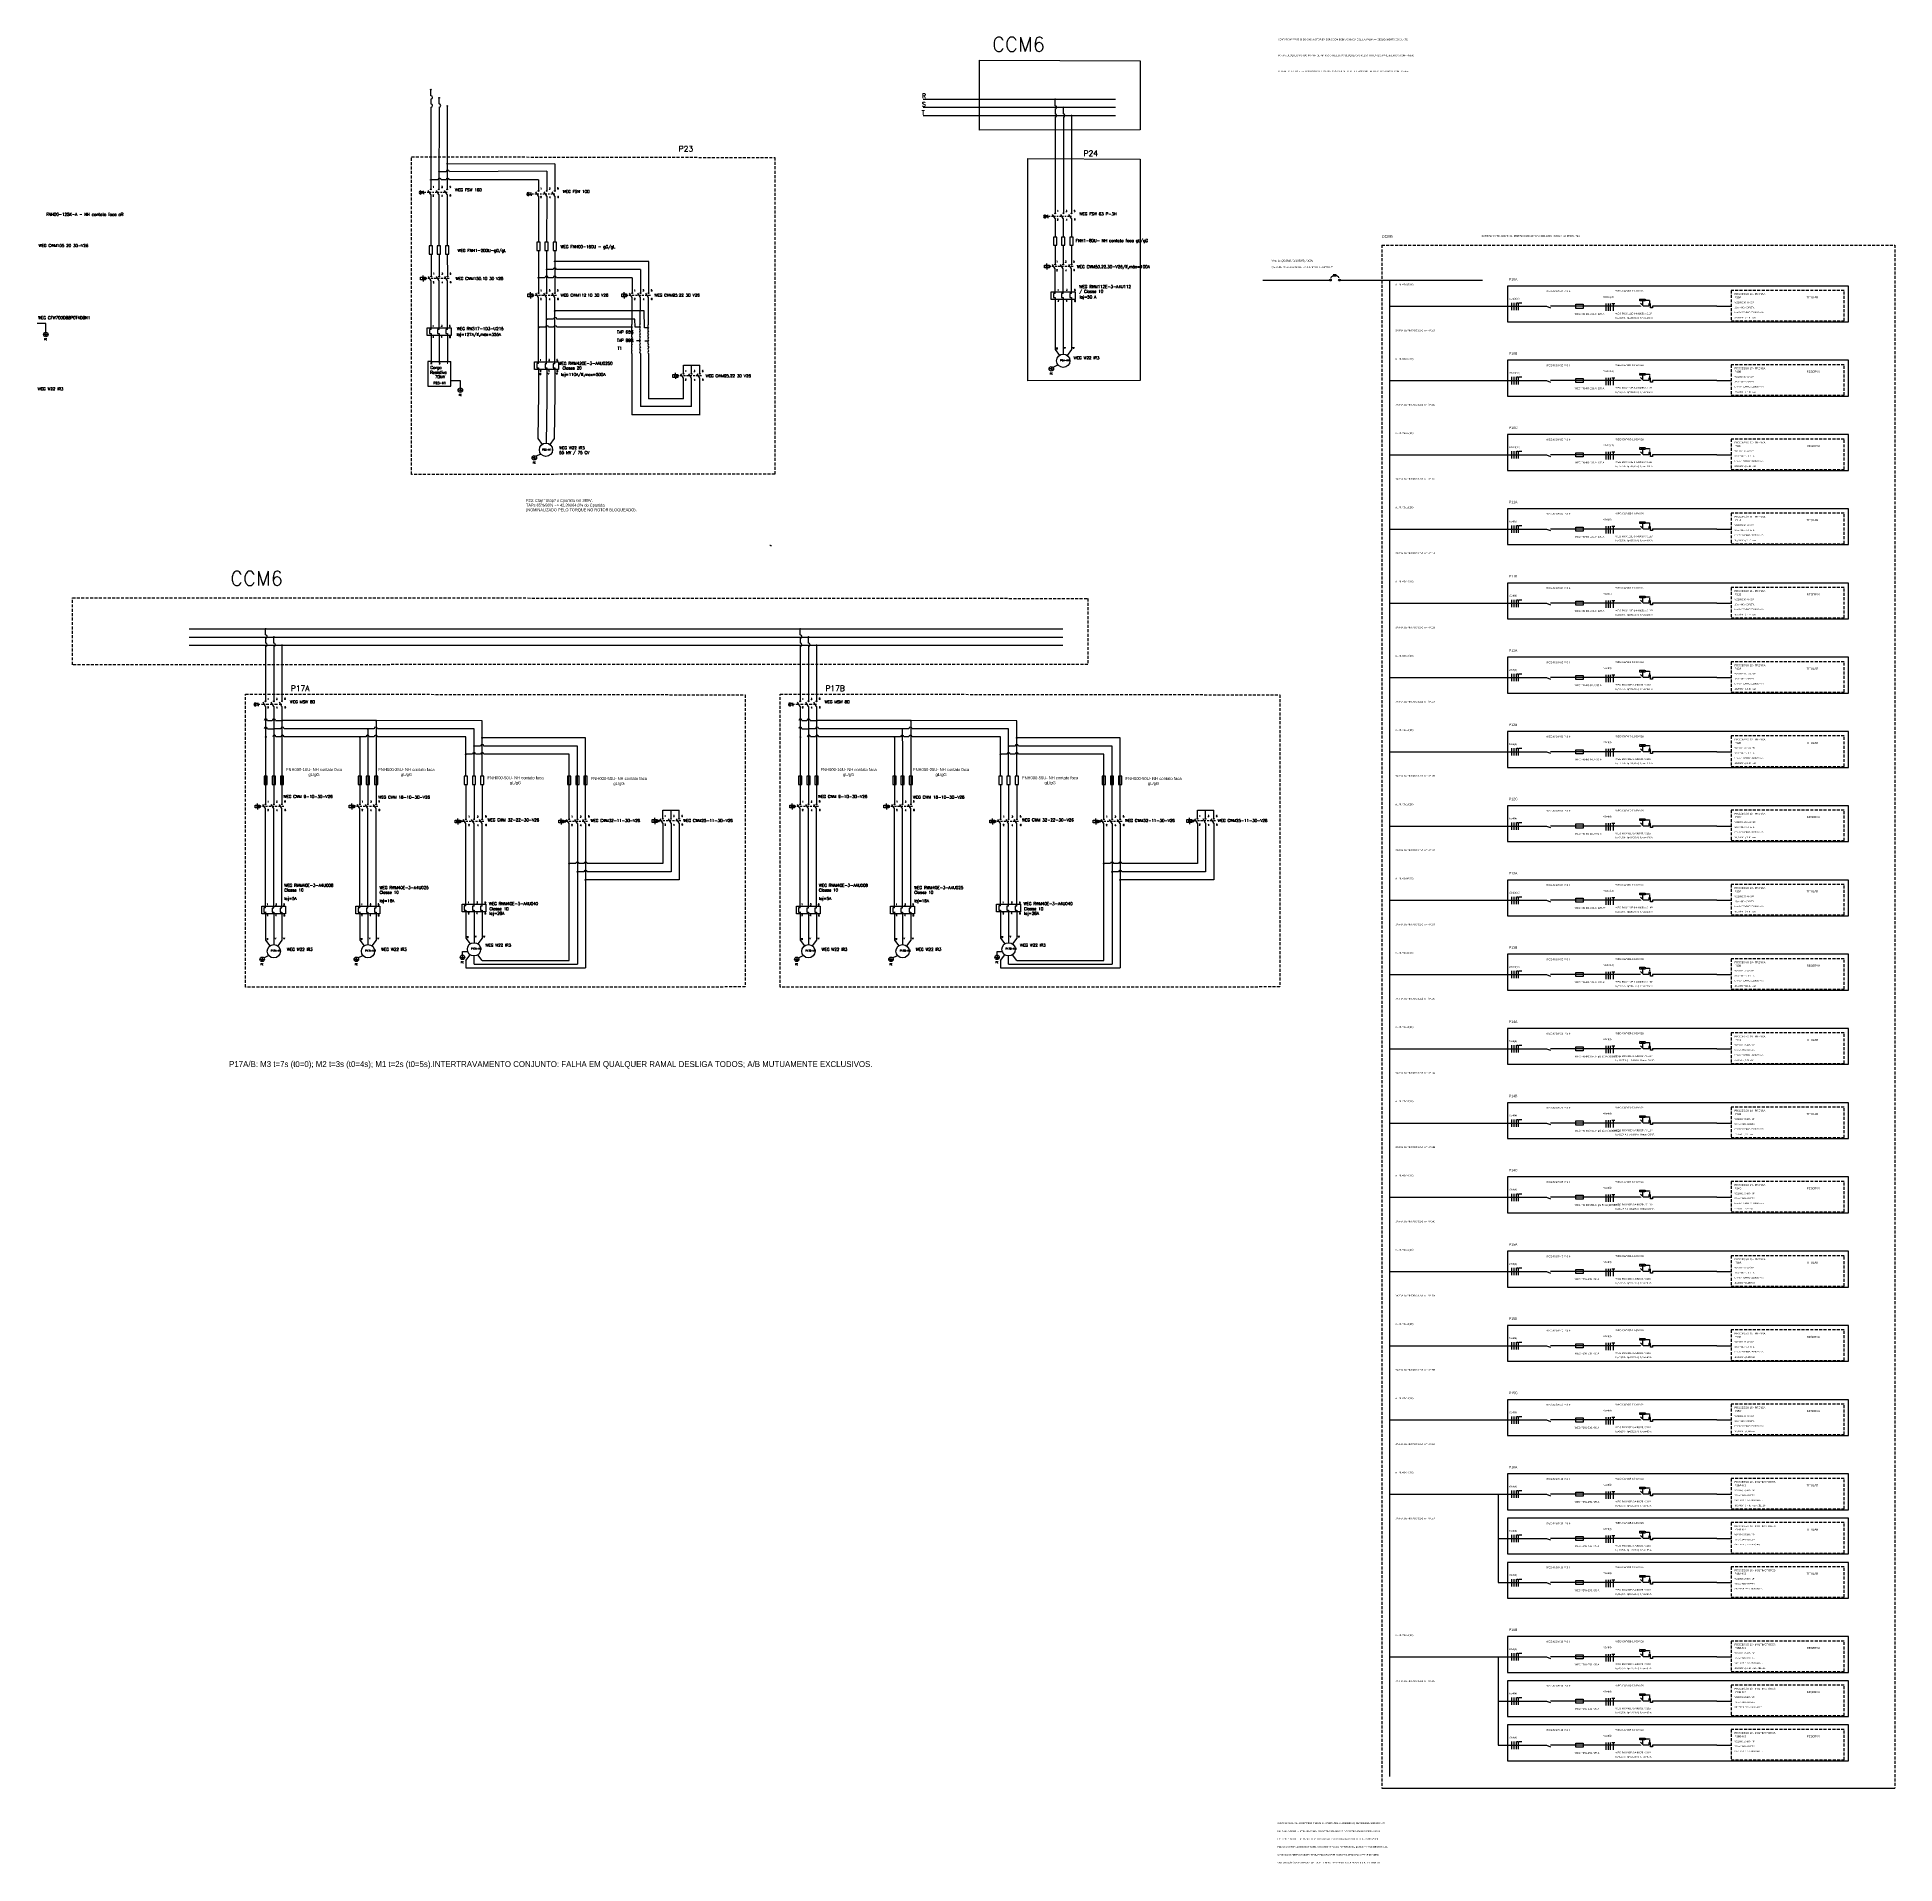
# Model space of a CAD drawing. Extents: x -646 to 641, y -554 to 322.
# Drawn here: x -12.3 to 145.4, y -145.6 to 9.4 of the extents above; entities that cross this region are included whole.
import ezdxf

# ---------------------------------------------------------------- set-up
doc = ezdxf.new("R2010")
doc.units = 0
doc.header["$MEASUREMENT"] = 0
doc.linetypes.add('DASHED2', pattern=[0.375, 0.25, -0.125])
doc.linetypes.add('HIDDEN', pattern=[0.375, 0.25, -0.125])
for name, color, linetype in [('_COTAS', 4, 'Continuous'), ('_ELT_UNIFILAR_DETALHES', 1, 'Continuous'), ('_ELT_UNIFILAR_PROC_TEXTO', 1, 'Continuous'), ('ELET_TRIFILAR_TEXTO', 4, 'Continuous'), ('ELET_UNIFILAR_TEXTO', 4, 'Continuous'), ('ELT_UNIFILAR_DESENHO', 5, 'Continuous'), ('INF. UNIFILARES', 7, 'Continuous'), ('VERMELHO', 1, 'Continuous')]:
    doc.layers.add(name, color=color, linetype=linetype)
doc.layers.add('ELET_TRIFILAR_DESENHO', color=5, linetype='Continuous', plot=False)
doc.layers.add('LEVEL_2', color=1, linetype='Continuous', lineweight=0)
doc.styles.add('ROMANS', font='romans')

# ---------------------------------------------------------------- blocks, each defined once
blk = doc.blocks.new('Nome - Contatos')
at = {"layer": 'ELET_TRIFILAR_TEXTO', "linetype": 'Continuous', "char_height": 0.2, "attachment_point": 1, "style": 'ROMANS'}
for s, insert in [('2', (142.45, 123.14)), ('1', (142.46, 124.18)), ('3', (143.51, 124.19)), ('4', (143.53, 123.11)), ('5', (144.52, 124.2)), ('6', (144.54, 123.15))]:
    blk.add_mtext_dynamic_manual_height_columns(s, width=0.3117, gutter_width=1.9, heights=[0.262], dxfattribs=dict(at, insert=insert))
blk = doc.blocks.new('Contator')
at = {"layer": 'ELET_TRIFILAR_DESENHO', "linetype": 'Continuous'}
for p, q in [((150.05, 112), (150.05, 112.2)), ((150.05, 111.65), (150.05, 111.45)), ((151.04, 111.56), (150.72, 112.08)), ((150.99, 112.13), (151.09, 112.13)), ((152.04, 111.56), (151.72, 112.08)), ((151.99, 112.13), (152.09, 112.13)), ((153.04, 111.56), (152.72, 112.08)), ((152.99, 112.13), (153.09, 112.13))]:
    blk.add_line(p, q, dxfattribs=at)
at = {"layer": 'ELET_TRIFILAR_DESENHO', "linetype": 'DASHED2'}
blk.add_line((153.26, 111.82), (150.35, 111.82), dxfattribs=at)
at = {"layer": 'ELET_TRIFILAR_DESENHO', "linetype": 'Continuous'}
blk.add_lwpolyline([(149.75, 112), (150.35, 112), (150.35, 111.65), (149.75, 111.65)], close=True, dxfattribs=at)
for centre in [(151.04, 112.08), (152.04, 112.08), (153.04, 112.08)]:
    blk.add_circle(centre, 0.05, dxfattribs=at)
blk = doc.blocks.new('Rele Termico')
at = {"layer": 'ELET_TRIFILAR_DESENHO', "linetype": 'Continuous'}
for p, q in [((151.04, 108.82), (150.84, 108.82)), ((150.84, 108.82), (150.84, 108.32)), ((150.84, 108.32), (151.04, 108.32)), ((152.04, 108.81), (151.84, 108.81)), ((151.84, 108.81), (151.84, 108.31)), ((151.84, 108.31), (152.04, 108.31)), ((153.04, 108.81), (152.84, 108.81)), ((152.84, 108.81), (152.84, 108.31)), ((152.84, 108.31), (153.04, 108.31))]:
    blk.add_line(p, q, dxfattribs=at)
blk.add_lwpolyline([(150.57, 109.02), (153.49, 109.02), (153.49, 108.1), (150.57, 108.1)], close=True, dxfattribs=at)
blk = doc.blocks.new('Nome - Termico')
at = {"layer": 'ELET_TRIFILAR_TEXTO', "linetype": 'Continuous', "char_height": 0.2, "attachment_point": 1, "style": 'ROMANS'}
for s, insert in [('2', (149.78, 109.43)), ('1', (149.77, 110.74)), ('4', (150.8, 109.41)), ('3', (150.82, 110.76)), ('5', (151.81, 110.74)), ('6', (151.83, 109.4))]:
    blk.add_mtext_dynamic_manual_height_columns(s, width=0.3117, gutter_width=1.9, heights=[0.262], dxfattribs=dict(at, insert=insert))
blk = doc.blocks.new('Fusíveis')
at = {"layer": 'ELET_TRIFILAR_DESENHO', "linetype": 'Continuous'}
for p, q in [((143.68, 121.38), (143.48, 121.38)), ((143.48, 121.38), (143.48, 120.38)), ((143.88, 121.38), (143.68, 121.38)), ((143.88, 120.38), (143.88, 121.38)), ((144.68, 121.38), (144.48, 121.38)), ((144.48, 121.38), (144.48, 120.38)), ((144.88, 121.38), (144.68, 121.38)), ((144.88, 120.38), (144.88, 121.38)), ((145.68, 121.38), (145.48, 121.38)), ((145.48, 121.38), (145.48, 120.38)), ((145.88, 121.38), (145.68, 121.38)), ((145.88, 120.38), (145.88, 121.38)), ((143.48, 120.38), (143.88, 120.38)), ((144.48, 120.38), (144.88, 120.38)), ((145.48, 120.38), (145.88, 120.38))]:
    blk.add_line(p, q, dxfattribs=at)

msp = doc.modelspace()

# ---------------------------------------------------------------- hatches: boundary and pattern name
at = {"layer": 'ELET_TRIFILAR_DESENHO', "linetype": 'Continuous'}
h = msp.add_hatch(color=256, dxfattribs=at)
h.dxf.hatch_style = 1
h.paths.add_polyline_path([(21.17, 4.934, 1), (21.101, 4.934, 1)])
h = msp.add_hatch(color=256, dxfattribs=at)
h.dxf.hatch_style = 1
h.paths.add_polyline_path([(21.864, 4.241, 1), (21.794, 4.241, 1)])
h = msp.add_hatch(color=256, dxfattribs=at)
h.dxf.hatch_style = 1
h.paths.add_polyline_path([(22.487, 3.544), (22.557, 3.544, 1)])
h.paths.add_polyline_path([(22.522, 3.544), (22.522, 3.51, 0.4142136), (22.557, 3.544)])
h.paths.add_polyline_path([(22.522, 3.51), (22.522, 3.544), (22.487, 3.544, 0.4142136)])
h = msp.add_hatch(color=256, dxfattribs=at)
h.dxf.hatch_style = 1
h.paths.add_polyline_path([(74.157, 4.13, 1), (74.087, 4.13, 1)])
h = msp.add_hatch(color=256, dxfattribs=at)
h.dxf.hatch_style = 1
h.paths.add_polyline_path([(74.851, 3.436, 1), (74.781, 3.436, 1)])
h = msp.add_hatch(color=256, dxfattribs=at)
h.dxf.hatch_style = 1
h.paths.add_polyline_path([(75.475, 2.743), (75.544, 2.743, 1)])
h.paths.add_polyline_path([(75.51, 2.743), (75.51, 2.708, 0.4142136), (75.544, 2.743)])
h.paths.add_polyline_path([(75.51, 2.708), (75.51, 2.743), (75.475, 2.743, 0.4142136)])
h = msp.add_hatch(color=256, dxfattribs=at)
h.dxf.hatch_style = 1
h.paths.add_polyline_path([(22.488, -1.346, -1), (22.557, -1.346, -1)])
h = msp.add_hatch(color=256, dxfattribs=at)
h.dxf.hatch_style = 1
h.paths.add_polyline_path([(21.17, -2.72, 1), (21.101, -2.72, 1)])
h = msp.add_hatch(color=256, dxfattribs=at)
h.dxf.hatch_style = 1
h.paths.add_polyline_path([(21.866, -2.026, 1), (21.797, -2.026, 1)])
h = msp.add_hatch(color=256, dxfattribs=at)
h.dxf.hatch_style = 1
h.paths.add_polyline_path([(30.295, -11.024, 1), (30.225, -11.024, 1)])
h = msp.add_hatch(color=256, dxfattribs=at)
h.dxf.hatch_style = 1
h.paths.add_polyline_path([(30.988, -10.331, 1), (30.919, -10.331, 1)])
h = msp.add_hatch(color=256, dxfattribs=at)
h.dxf.hatch_style = 1
h.paths.add_polyline_path([(31.682, -9.637, 1), (31.613, -9.637, 1)])
h = msp.add_hatch(color=256, dxfattribs=at)
h.dxf.hatch_style = 1
h.paths.add_polyline_path([(31.612, -13.845, -1), (31.681, -13.845, -1)])
h = msp.add_hatch(color=256, dxfattribs=at)
h.dxf.hatch_style = 1
h.paths.add_polyline_path([(30.328, -15.232, 1), (30.259, -15.232, 1)])
h = msp.add_hatch(color=256, dxfattribs=at)
h.dxf.hatch_style = 1
h.paths.add_polyline_path([(31.022, -14.538, 1), (30.953, -14.538, 1)])
h = msp.add_hatch(color=256, dxfattribs=at)
h.dxf.hatch_style = 1
h.paths.add_polyline_path([(7.135, -40.819, 1), (7.066, -40.819, 1)])
h = msp.add_hatch(color=256, dxfattribs=at)
h.dxf.hatch_style = 1
h.paths.add_polyline_path([(52.516, -40.819, 1), (52.447, -40.819, 1)])
h = msp.add_hatch(color=256, dxfattribs=at)
h.dxf.hatch_style = 1
h.paths.add_polyline_path([(7.829, -41.513, 1), (7.759, -41.513, 1)])
h = msp.add_hatch(color=256, dxfattribs=at)
h.dxf.hatch_style = 1
h.paths.add_polyline_path([(8.452, -42.21), (8.522, -42.21, 1)])
h.paths.add_polyline_path([(8.487, -42.21), (8.487, -42.244, 0.4142136), (8.522, -42.21)])
h.paths.add_polyline_path([(8.487, -42.244), (8.487, -42.21), (8.452, -42.21, 0.4142136)])
h = msp.add_hatch(color=256, dxfattribs=at)
h.dxf.hatch_style = 1
h.paths.add_polyline_path([(53.21, -41.513, 1), (53.141, -41.513, 1)])
h = msp.add_hatch(color=256, dxfattribs=at)
h.dxf.hatch_style = 1
h.paths.add_polyline_path([(53.834, -42.21), (53.903, -42.21, 1)])
h.paths.add_polyline_path([(53.868, -42.21), (53.868, -42.244, 0.4142136), (53.903, -42.21)])
h.paths.add_polyline_path([(53.868, -42.244), (53.868, -42.21), (53.834, -42.21, 0.4142136)])
h = msp.add_hatch(color=256, dxfattribs=at)
h.dxf.hatch_style = 1
h.paths.add_polyline_path([(8.463, -48.604, -1), (8.533, -48.604, -1)])
h = msp.add_hatch(color=256, dxfattribs=at)
h.dxf.hatch_style = 1
h.paths.add_polyline_path([(16.521, -48.604, 1), (16.451, -48.604, 1)])
h = msp.add_hatch(color=256, dxfattribs=at)
h.dxf.hatch_style = 1
h.paths.add_polyline_path([(53.845, -48.604, -1), (53.914, -48.604, -1)])
h = msp.add_hatch(color=256, dxfattribs=at)
h.dxf.hatch_style = 1
h.paths.add_polyline_path([(61.902, -48.604, 1), (61.832, -48.604, 1)])
h = msp.add_hatch(color=256, dxfattribs=at)
h.dxf.hatch_style = 1
h.paths.add_polyline_path([(7.145, -49.991, 1), (7.076, -49.991, 1)])
h = msp.add_hatch(color=256, dxfattribs=at)
h.dxf.hatch_style = 1
h.paths.add_polyline_path([(7.839, -49.297, 1), (7.77, -49.297, 1)])
h = msp.add_hatch(color=256, dxfattribs=at)
h.dxf.hatch_style = 1
h.paths.add_polyline_path([(15.133, -49.991, 1), (15.064, -49.991, 1)])
h = msp.add_hatch(color=256, dxfattribs=at)
h.dxf.hatch_style = 1
h.paths.add_polyline_path([(15.792, -49.297, 1), (15.723, -49.297, 1)])
h = msp.add_hatch(color=256, dxfattribs=at)
h.dxf.hatch_style = 1
h.paths.add_polyline_path([(25.519, -50.076, 1), (25.45, -50.076, 1)])
h = msp.add_hatch(color=256, dxfattribs=at)
h.dxf.hatch_style = 1
h.paths.add_polyline_path([(52.526, -49.991, 1), (52.457, -49.991, 1)])
h = msp.add_hatch(color=256, dxfattribs=at)
h.dxf.hatch_style = 1
h.paths.add_polyline_path([(53.22, -49.297, 1), (53.151, -49.297, 1)])
h = msp.add_hatch(color=256, dxfattribs=at)
h.dxf.hatch_style = 1
h.paths.add_polyline_path([(60.514, -49.991, 1), (60.445, -49.991, 1)])
h = msp.add_hatch(color=256, dxfattribs=at)
h.dxf.hatch_style = 1
h.paths.add_polyline_path([(61.173, -49.297, 1), (61.104, -49.297, 1)])
h = msp.add_hatch(color=256, dxfattribs=at)
h.dxf.hatch_style = 1
h.paths.add_polyline_path([(70.9, -50.076, 1), (70.831, -50.076, 1)])
h = msp.add_hatch(color=256, dxfattribs=at)
h.dxf.hatch_style = 1
h.paths.add_polyline_path([(24.132, -51.463, 1), (24.062, -51.463, 1)])
h = msp.add_hatch(color=256, dxfattribs=at)
h.dxf.hatch_style = 1
h.paths.add_polyline_path([(24.826, -50.77, 1), (24.756, -50.77, 1)])
h = msp.add_hatch(color=256, dxfattribs=at)
h.dxf.hatch_style = 1
h.paths.add_polyline_path([(69.513, -51.463, 1), (69.444, -51.463, 1)])
h = msp.add_hatch(color=256, dxfattribs=at)
h.dxf.hatch_style = 1
h.paths.add_polyline_path([(70.207, -50.77, 1), (70.137, -50.77, 1)])
h = msp.add_hatch(color=256, dxfattribs=at)
h.dxf.hatch_style = 1
h.paths.add_polyline_path([(32.911, -60.741, 1), (32.841, -60.741, 1)])
h = msp.add_hatch(color=256, dxfattribs=at)
h.dxf.hatch_style = 1
h.paths.add_polyline_path([(33.604, -61.438, 1), (33.535, -61.438, 1)])
h = msp.add_hatch(color=256, dxfattribs=at)
h.dxf.hatch_style = 1
h.paths.add_polyline_path([(78.292, -60.741, 1), (78.222, -60.741, 1)])
h = msp.add_hatch(color=256, dxfattribs=at)
h.dxf.hatch_style = 1
h.paths.add_polyline_path([(78.986, -61.438, 1), (78.916, -61.438, 1)])
h = msp.add_hatch(color=256, dxfattribs=at)
h.dxf.hatch_style = 1
h.paths.add_polyline_path([(34.298, -62.125, 1), (34.229, -62.125, 1)])
h = msp.add_hatch(color=256, dxfattribs=at)
h.dxf.hatch_style = 1
h.paths.add_polyline_path([(79.679, -62.125, 1), (79.61, -62.125, 1)])

# ---------------------------------------------------------------- linework, layer by layer
at = {"layer": '_ELT_UNIFILAR_DETALHES', "linetype": 'HIDDEN'}
for p, q in [((141.102, -12.11), (131.502, -12.11)), ((131.502, -12.11), (131.502, -14.69)), ((141.102, -14.69), (141.102, -12.11)), ((131.502, -14.69), (141.102, -14.69)), ((141.102, -18.41), (131.502, -18.41)), ((131.502, -18.41), (131.502, -20.99)), ((141.102, -20.99), (141.102, -18.41)), ((131.502, -20.99), (141.102, -20.99)), ((141.102, -24.71), (131.502, -24.71)), ((131.502, -24.71), (131.502, -27.29)), ((141.102, -27.29), (141.102, -24.71)), ((131.502, -27.29), (141.102, -27.29)), ((141.102, -31.01), (131.502, -31.01)), ((131.502, -31.01), (131.502, -33.59)), ((141.102, -33.59), (141.102, -31.01)), ((131.502, -33.59), (141.102, -33.59)), ((141.102, -37.31), (131.502, -37.31)), ((131.502, -37.31), (131.502, -39.89)), ((141.102, -39.89), (141.102, -37.31)), ((131.502, -39.89), (141.102, -39.89)), ((141.102, -43.61), (131.502, -43.61)), ((131.502, -43.61), (131.502, -46.19)), ((141.102, -46.19), (141.102, -43.61)), ((131.502, -46.19), (141.102, -46.19)), ((141.102, -49.91), (131.502, -49.91)), ((131.502, -49.91), (131.502, -52.49)), ((141.102, -52.49), (141.102, -49.91)), ((131.502, -52.49), (141.102, -52.49)), ((141.102, -56.21), (131.502, -56.21)), ((131.502, -56.21), (131.502, -58.79)), ((141.102, -58.79), (141.102, -56.21)), ((131.502, -58.79), (141.102, -58.79)), ((141.102, -62.51), (131.502, -62.51)), ((131.502, -62.51), (131.502, -65.09)), ((141.102, -65.09), (141.102, -62.51)), ((131.502, -65.09), (141.102, -65.09)), ((141.102, -68.81), (131.502, -68.81)), ((131.502, -68.81), (131.502, -71.39)), ((141.102, -71.39), (141.102, -68.81)), ((131.502, -71.39), (141.102, -71.39)), ((141.102, -75.11), (131.502, -75.11)), ((131.502, -75.11), (131.502, -77.69)), ((141.102, -77.69), (141.102, -75.11)), ((131.502, -77.69), (141.102, -77.69)), ((141.102, -81.41), (131.502, -81.41)), ((131.502, -81.41), (131.502, -83.99)), ((141.102, -83.99), (141.102, -81.41)), ((131.502, -83.99), (141.102, -83.99)), ((141.102, -87.71), (131.502, -87.71)), ((131.502, -87.71), (131.502, -90.29)), ((141.102, -90.29), (141.102, -87.71)), ((131.502, -90.29), (141.102, -90.29)), ((141.102, -94.01), (131.502, -94.01)), ((131.502, -94.01), (131.502, -96.59)), ((141.102, -96.59), (141.102, -94.01)), ((131.502, -96.59), (141.102, -96.59)), ((141.102, -100.31), (131.502, -100.31)), ((131.502, -100.31), (131.502, -102.89)), ((141.102, -102.89), (141.102, -100.31)), ((131.502, -102.89), (141.102, -102.89)), ((141.102, -106.61), (131.502, -106.61)), ((131.502, -106.61), (131.502, -109.19)), ((141.102, -109.19), (141.102, -106.61)), ((131.502, -109.19), (141.102, -109.19)), ((141.102, -112.91), (131.502, -112.91)), ((131.502, -112.91), (131.502, -115.49)), ((141.102, -115.49), (141.102, -112.91)), ((131.502, -115.49), (141.102, -115.49)), ((141.102, -116.66), (131.502, -116.66)), ((131.502, -116.66), (131.502, -119.24)), ((141.102, -119.24), (141.102, -116.66)), ((131.502, -119.24), (141.102, -119.24)), ((141.102, -120.41), (131.502, -120.41)), ((131.502, -120.41), (131.502, -122.99)), ((141.102, -122.99), (141.102, -120.41)), ((131.502, -122.99), (141.102, -122.99)), ((141.102, -126.71), (131.502, -126.71)), ((131.502, -126.71), (131.502, -129.29)), ((141.102, -129.29), (141.102, -126.71)), ((131.502, -129.29), (141.102, -129.29)), ((141.102, -130.46), (131.502, -130.46)), ((131.502, -130.46), (131.502, -133.04)), ((141.102, -133.04), (141.102, -130.46)), ((131.502, -133.04), (141.102, -133.04)), ((141.102, -134.21), (131.502, -134.21)), ((131.502, -134.21), (131.502, -136.79)), ((141.102, -136.79), (141.102, -134.21)), ((131.502, -136.79), (141.102, -136.79))]:
    msp.add_line(p, q, dxfattribs=at)
at = {"layer": 'ELET_TRIFILAR_DESENHO', "linetype": 'Continuous'}
for p, q in [((21.135, 4.418), (21.135, 4.934)), ((21.135, 4.14), (21.135, 3.724)), ((21.135, 3.447), (21.135, -2.402)), ((21.829, 3.444), (21.814, -3.522)), ((21.829, 3.722), (21.828, 4.241)), ((22.523, 3.547), (22.507, -3.522)), ((62.924, 3.436), (69.262, 3.436)), ((62.929, 4.13), (69.262, 4.13)), ((69.747, 4.13), (79.248, 4.13)), ((69.747, 3.436), (79.248, 3.436)), ((74.122, 3.575), (74.122, 4.13)), ((74.122, 3.297), (74.122, 2.881)), ((74.816, 2.881), (74.816, 3.436)), ((62.924, 2.743), (69.262, 2.743)), ((69.747, 2.743), (79.248, 2.743)), ((74.122, 2.604), (74.122, -1.664)), ((74.816, 2.604), (74.816, -1.664)), ((75.51, 2.743), (75.51, -1.664)), ((21.135, -2.402), (21.135, -3.487)), ((74.122, -1.664), (74.122, -5.522)), ((74.816, -1.664), (74.816, -5.522)), ((75.51, -1.664), (75.51, -5.522)), ((21.12, -3.971), (20.898, -3.61)), ((21.085, -3.487), (21.155, -3.487)), ((21.12, -3.971), (21.12, -8.32)), ((21.814, -3.971), (21.592, -3.61)), ((21.779, -3.487), (21.849, -3.487)), ((21.814, -3.971), (21.814, -8.32)), ((22.507, -3.971), (22.286, -3.61)), ((22.472, -3.487), (22.542, -3.487)), ((22.507, -3.971), (22.507, -8.32)), ((30.264, -4.109), (30.043, -3.747)), ((30.229, -3.624), (30.299, -3.624)), ((30.264, -4.109), (30.259, -8.008)), ((30.958, -4.109), (30.736, -3.747)), ((30.923, -3.624), (30.993, -3.624)), ((30.958, -4.109), (30.953, -8.008)), ((31.652, -4.109), (31.43, -3.747)), ((31.616, -3.624), (31.687, -3.624)), ((31.652, -4.109), (31.646, -8.008)), ((73.266, -5.758), (73.266, -5.689)), ((73.494, -5.758), (73.266, -5.758)), ((73.266, -5.897), (73.266, -5.758)), ((73.494, -5.897), (73.266, -5.897)), ((73.266, -5.897), (73.266, -5.966)), ((73.494, -5.827), (73.494, -5.689)), ((73.494, -5.827), (73.494, -5.966)), ((74.116, -5.998), (73.901, -5.647)), ((74.088, -5.524), (74.158, -5.524)), ((74.116, -5.998), (74.116, -7.567)), ((74.81, -5.998), (74.595, -5.647)), ((74.781, -5.524), (74.851, -5.524)), ((74.81, -5.998), (74.81, -7.567)), ((75.504, -5.998), (75.289, -5.647)), ((75.475, -5.524), (75.545, -5.524)), ((75.504, -5.998), (75.503, -7.567)), ((21.142, -9.068), (21.142, -10.869)), ((21.836, -9.068), (21.836, -10.869)), ((22.507, -9.014), (22.529, -10.869)), ((30.259, -8.702), (30.259, -12.304)), ((30.953, -8.702), (30.953, -12.304)), ((31.646, -8.702), (31.646, -12.304)), ((74.116, -8.261), (74.116, -9.859)), ((74.81, -8.261), (74.809, -9.859)), ((75.503, -8.261), (75.503, -9.859)), ((38.221, -11.024), (38.221, -12.304)), ((38.914, -10.331), (38.914, -12.304)), ((39.608, -9.637), (39.608, -12.304)), ((74.809, -12.364), (74.809, -10.255)), ((75.503, -12.364), (75.503, -10.255)), ((21.842, -15.418), (21.842, -11.276)), ((22.535, -15.418), (22.535, -11.276)), ((30.95, -18.317), (30.953, -12.7)), ((31.651, -18.317), (31.646, -12.7)), ((38.907, -14.945), (38.914, -12.7)), ((39.258, -15.262), (39.241, -13.844)), ((39.607, -14.98), (39.608, -12.7)), ((74.116, -12.703), (74.116, -16.305)), ((74.809, -12.711), (74.809, -16.697)), ((75.503, -12.711), (75.503, -16.305)), ((-11.562, -15.723), (-11.562, -15.847)), ((21.148, -15.757), (21.148, -17.326)), ((21.842, -15.765), (21.842, -18.136)), ((22.535, -15.765), (22.535, -17.326)), ((38.461, -15.222), (38.455, -14.538)), ((38.907, -15.222), (38.461, -15.222)), ((39.602, -15.262), (39.258, -15.262)), ((-11.562, -15.847), (-11.701, -15.847)), ((-11.562, -15.912), (-11.631, -15.912)), ((-11.562, -15.847), (-11.422, -15.847)), ((-11.562, -15.912), (-11.492, -15.912)), ((21.148, -17.326), (21.148, -18.136)), ((22.535, -17.326), (22.535, -18.136)), ((37.889, -16.356), (38.216, -16.356)), ((38.581, -16.337), (38.908, -16.337)), ((39.286, -16.375), (39.613, -16.375)), ((74.116, -16.305), (74.116, -17.115)), ((74.116, -17.115), (74.479, -17.615)), ((74.809, -16.697), (74.809, -17.507)), ((75.503, -17.115), (75.14, -17.615)), ((75.503, -16.305), (75.503, -17.115)), ((21.148, -18.136), (20.87, -18.136)), ((20.87, -18.136), (20.87, -20.217)), ((21.148, -18.136), (22.535, -18.136)), ((22.535, -18.136), (22.813, -18.136)), ((22.813, -20.217), (22.813, -18.136)), ((30.269, -18.675), (30.269, -19.298)), ((30.965, -18.675), (30.962, -21.243)), ((31.656, -18.675), (31.656, -19.298)), ((38.194, -17.455), (38.194, -22.659)), ((38.912, -17.459), (38.912, -21.964)), ((39.611, -17.484), (39.604, -21.304)), ((73.811, -18.753), (73.671, -18.753)), ((73.811, -18.818), (73.741, -18.818)), ((73.811, -18.629), (73.811, -18.753)), ((73.811, -18.753), (73.95, -18.753)), ((73.811, -18.818), (73.88, -18.818)), ((73.95, -18.624), (74.355, -18.416)), ((20.87, -20.217), (22.813, -20.217)), ((23.634, -20.436), (23.634, -20.561)), ((30.269, -19.281), (30.269, -20.85)), ((31.656, -19.289), (31.656, -20.85)), ((42.568, -21.304), (42.568, -19.513)), ((43.253, -21.964), (43.261, -19.513)), ((43.955, -22.673), (43.955, -19.513)), ((23.634, -20.561), (23.495, -20.561)), ((23.634, -20.625), (23.565, -20.625)), ((23.634, -20.561), (23.774, -20.561)), ((23.634, -20.625), (23.704, -20.625)), ((30.269, -20.85), (30.205, -24.665)), ((30.965, -21.236), (30.919, -25.058)), ((31.656, -20.85), (31.592, -24.665)), ((43.253, -21.964), (38.912, -21.964)), ((42.568, -21.304), (39.604, -21.304)), ((43.955, -22.659), (38.194, -22.659)), ((30.205, -24.665), (30.568, -25.165)), ((31.592, -24.665), (31.229, -25.165)), ((29.909, -26.304), (29.77, -26.304)), ((29.909, -26.369), (29.84, -26.369)), ((29.909, -26.18), (29.909, -26.304)), ((29.909, -26.304), (30.049, -26.304)), ((29.909, -26.369), (29.979, -26.369)), ((30.049, -26.174), (30.454, -25.967)), ((49.972, -33.733), (49.902, -33.733)), ((49.972, -33.733), (50.041, -33.733)), ((1.081, -40.819), (74.762, -40.819)), ((7.1, -41.336), (7.1, -40.819)), ((52.482, -41.336), (52.482, -40.819)), ((1.081, -41.513), (74.762, -41.513)), ((1.081, -42.207), (74.762, -42.207)), ((7.1, -41.613), (7.1, -42.03)), ((7.1, -42.307), (7.1, -46.928)), ((7.794, -42.032), (7.793, -41.513)), ((7.794, -42.309), (7.794, -46.928)), ((8.488, -42.207), (8.488, -46.928)), ((52.482, -41.613), (52.482, -42.03)), ((52.482, -42.307), (52.482, -46.928)), ((53.175, -42.032), (53.174, -41.513)), ((53.175, -42.309), (53.175, -46.928)), ((53.869, -42.207), (53.869, -46.928)), ((7.1, -47.413), (6.879, -47.051)), ((7.066, -46.928), (7.136, -46.928)), ((7.799, -47.421), (7.573, -47.051)), ((7.759, -46.928), (7.829, -46.928)), ((8.488, -47.413), (8.266, -47.051)), ((8.453, -46.928), (8.523, -46.928)), ((52.482, -47.413), (52.26, -47.051)), ((52.447, -46.928), (52.517, -46.928)), ((53.18, -47.421), (52.954, -47.051)), ((53.14, -46.928), (53.21, -46.928)), ((53.869, -47.413), (53.647, -47.051)), ((53.834, -46.928), (53.904, -46.928)), ((7.1, -47.413), (7.1, -55.674)), ((7.799, -47.421), (7.794, -55.674)), ((8.488, -47.413), (8.488, -55.674)), ((16.486, -48.604), (16.484, -51.378)), ((52.482, -47.413), (52.482, -55.674)), ((53.18, -47.421), (53.175, -55.674)), ((53.869, -47.413), (53.869, -55.674)), ((61.867, -48.604), (61.865, -51.378)), ((15.099, -49.991), (15.097, -51.378)), ((15.767, -49.297), (15.79, -51.378)), ((60.48, -49.991), (60.478, -51.378)), ((61.148, -49.297), (61.172, -51.378)), ((15.097, -51.378), (15.097, -55.674)), ((15.79, -51.378), (15.79, -55.674)), ((16.484, -51.378), (16.484, -55.674)), ((60.478, -51.378), (60.478, -55.674)), ((61.172, -51.378), (61.172, -55.674)), ((61.865, -51.378), (61.865, -55.674)), ((24.097, -54.021), (24.097, -56.947)), ((24.791, -54.021), (24.791, -56.947)), ((25.485, -54.021), (25.485, -56.947)), ((69.479, -54.021), (69.478, -56.947)), ((70.172, -54.021), (70.172, -56.947)), ((70.866, -54.021), (70.866, -56.947)), ((7.794, -64.505), (7.794, -56.07)), ((8.488, -64.505), (8.488, -56.07)), ((15.79, -64.505), (15.79, -56.07)), ((16.484, -64.505), (16.484, -56.07)), ((53.175, -64.505), (53.175, -56.07)), ((53.869, -64.505), (53.869, -56.07)), ((61.172, -64.505), (61.172, -56.07)), ((61.865, -64.505), (61.865, -56.07)), ((24.791, -64.337), (24.791, -57.343)), ((25.485, -64.337), (25.485, -57.343)), ((70.172, -64.337), (70.172, -57.343)), ((70.866, -64.337), (70.866, -57.343)), ((7.1, -64.844), (7.1, -66.413)), ((7.794, -64.852), (7.794, -66.806)), ((8.488, -64.852), (8.488, -66.413)), ((15.097, -64.844), (15.097, -66.413)), ((15.79, -64.852), (15.79, -66.806)), ((16.484, -64.852), (16.484, -66.413)), ((24.097, -64.676), (24.097, -66.245)), ((24.791, -64.684), (24.791, -66.637)), ((25.485, -64.684), (25.485, -66.245)), ((52.482, -64.844), (52.482, -66.413)), ((53.175, -64.852), (53.175, -66.806)), ((53.869, -64.852), (53.869, -66.413)), ((60.478, -64.844), (60.478, -66.413)), ((61.172, -64.852), (61.172, -66.806)), ((61.865, -64.852), (61.865, -66.413)), ((69.478, -64.676), (69.478, -66.245)), ((70.172, -64.684), (70.172, -66.637)), ((70.866, -64.684), (70.866, -66.245)), ((7.1, -66.413), (7.1, -67.223)), ((7.1, -67.223), (7.463, -67.723)), ((7.794, -66.806), (7.794, -67.616)), ((8.488, -67.223), (8.125, -67.723)), ((8.488, -66.413), (8.488, -67.223)), ((15.097, -66.413), (15.097, -67.223)), ((15.097, -67.223), (15.46, -67.723)), ((15.79, -66.806), (15.79, -67.616)), ((16.484, -67.223), (16.121, -67.723)), ((16.484, -66.413), (16.484, -67.223)), ((24.097, -66.245), (24.097, -67.055)), ((24.097, -67.055), (24.46, -67.555)), ((24.791, -66.637), (24.791, -67.447)), ((25.485, -67.055), (25.122, -67.555)), ((25.485, -66.245), (25.485, -67.055)), ((52.482, -66.413), (52.482, -67.223)), ((52.482, -67.223), (52.845, -67.723)), ((53.175, -66.806), (53.175, -67.616)), ((53.869, -67.223), (53.506, -67.723)), ((53.869, -66.413), (53.869, -67.223)), ((60.478, -66.413), (60.478, -67.223)), ((60.478, -67.223), (60.841, -67.723)), ((61.172, -66.806), (61.172, -67.616)), ((61.865, -67.223), (61.502, -67.723)), ((61.865, -66.413), (61.865, -67.223)), ((69.478, -66.245), (69.478, -67.055)), ((69.478, -67.055), (69.841, -67.555)), ((70.172, -66.637), (70.172, -67.447)), ((70.866, -67.055), (70.503, -67.555)), ((70.866, -66.245), (70.866, -67.055)), ((6.805, -68.862), (6.665, -68.862)), ((6.805, -68.927), (6.735, -68.927)), ((6.805, -68.737), (6.805, -68.862)), ((6.805, -68.862), (6.944, -68.862)), ((6.805, -68.927), (6.875, -68.927)), ((6.944, -68.732), (7.35, -68.525)), ((14.801, -68.862), (14.661, -68.862)), ((14.801, -68.927), (14.731, -68.927)), ((14.801, -68.737), (14.801, -68.862)), ((14.801, -68.862), (14.94, -68.862)), ((14.801, -68.927), (14.87, -68.927)), ((14.94, -68.732), (15.345, -68.525)), ((23.812, -68.693), (23.672, -68.693)), ((23.812, -68.758), (23.742, -68.758)), ((23.812, -68.569), (23.812, -68.693)), ((23.812, -68.693), (23.951, -68.693)), ((23.812, -68.758), (23.881, -68.758)), ((24.097, -68.966), (24.46, -68.466)), ((24.791, -69.278), (24.791, -68.574)), ((25.485, -68.966), (25.122, -68.466)), ((52.186, -68.862), (52.047, -68.862)), ((52.186, -68.927), (52.116, -68.927)), ((52.186, -68.737), (52.186, -68.862)), ((52.186, -68.862), (52.326, -68.862)), ((52.186, -68.927), (52.256, -68.927)), ((52.326, -68.732), (52.731, -68.525)), ((60.182, -68.862), (60.042, -68.862)), ((60.182, -68.927), (60.112, -68.927)), ((60.182, -68.737), (60.182, -68.862)), ((60.182, -68.862), (60.321, -68.862)), ((60.182, -68.927), (60.252, -68.927)), ((60.321, -68.732), (60.726, -68.525)), ((69.193, -68.693), (69.053, -68.693)), ((69.193, -68.758), (69.123, -68.758)), ((69.193, -68.569), (69.193, -68.693)), ((69.193, -68.693), (69.332, -68.693)), ((69.193, -68.758), (69.263, -68.758)), ((69.478, -68.966), (69.841, -68.466)), ((70.172, -69.278), (70.172, -68.574)), ((70.866, -68.966), (70.503, -68.466))]:
    msp.add_line(p, q, dxfattribs=at)
at = {"layer": 'ELET_TRIFILAR_DESENHO'}
for p, q in [((69.262, 4.13), (69.747, 4.13)), ((69.262, 3.436), (69.747, 3.436)), ((69.262, 2.743), (69.747, 2.743)), ((31.651, -1.352), (31.652, -3.624)), ((30.257, -2.706), (30.264, -3.624)), ((30.959, -1.983), (30.958, -3.659)), ((-11.562, -14.901), (-12.293, -14.901)), ((-11.562, -15.657), (-11.562, -14.901)), ((23.634, -19.782), (22.813, -19.782)), ((23.634, -20.37), (23.634, -19.782)), ((0.597, -40.819), (1.081, -40.819)), ((0.597, -41.513), (1.081, -41.513)), ((0.597, -42.207), (1.081, -42.207)), ((25.485, -53.327), (25.485, -48.626)), ((70.866, -53.327), (70.866, -48.626)), ((24.097, -53.327), (24.097, -49.991)), ((24.791, -53.327), (24.791, -49.297)), ((69.478, -53.327), (69.478, -49.991)), ((70.172, -53.327), (70.172, -49.297)), ((23.812, -68.503), (23.812, -68.203)), ((23.812, -68.203), (24.262, -68.203)), ((69.193, -68.503), (69.193, -68.203)), ((69.193, -68.203), (69.643, -68.203))]:
    msp.add_line(p, q, dxfattribs=at)
at = {"layer": 'ELET_TRIFILAR_DESENHO', "color": 254, "linetype": 'Continuous', "true_color": 0xcecce6}
for p, q in [((20.263, -3.721), (20.263, -3.652)), ((20.491, -3.721), (20.263, -3.721)), ((20.263, -3.86), (20.263, -3.721)), ((20.491, -3.86), (20.263, -3.86)), ((20.263, -3.86), (20.263, -3.929)), ((20.491, -3.791), (20.491, -3.652)), ((20.491, -3.791), (20.491, -3.929)), ((29.407, -3.859), (29.407, -3.789)), ((29.636, -3.859), (29.407, -3.859)), ((29.407, -3.997), (29.407, -3.859)), ((29.636, -3.997), (29.407, -3.997)), ((29.407, -3.997), (29.407, -4.067)), ((29.636, -3.928), (29.636, -3.789)), ((29.636, -3.928), (29.636, -4.067)), ((6.244, -47.163), (6.244, -47.093)), ((6.472, -47.163), (6.244, -47.163)), ((6.244, -47.301), (6.244, -47.163)), ((6.472, -47.301), (6.244, -47.301)), ((6.244, -47.301), (6.244, -47.371)), ((6.472, -47.232), (6.472, -47.093)), ((6.472, -47.232), (6.472, -47.371)), ((51.625, -47.163), (51.625, -47.093)), ((51.853, -47.163), (51.625, -47.163)), ((51.625, -47.301), (51.625, -47.163)), ((51.853, -47.301), (51.625, -47.301)), ((51.625, -47.301), (51.625, -47.371)), ((51.853, -47.232), (51.853, -47.093)), ((51.853, -47.232), (51.853, -47.371))]:
    msp.add_line(p, q, dxfattribs=at)
at = {"layer": 'ELET_TRIFILAR_DESENHO', "color": 254, "linetype": 'DASHED2', "ltscale": 0.5, "true_color": 0xcecce6}
for p, q in [((22.507, -3.791), (20.491, -3.791)), ((31.652, -3.928), (29.636, -3.928))]:
    msp.add_line(p, q, dxfattribs=at)
at = {"layer": 'ELET_TRIFILAR_DESENHO', "linetype": 'DASHED2', "ltscale": 0.5}
msp.add_line((75.51, -5.827), (73.494, -5.827), dxfattribs=at)
at = {"layer": 'ELET_TRIFILAR_DESENHO', "linetype": 'HIDDEN'}
for q in [(145.4, -8.25), (101.85, -139.2)]:
    msp.add_line((101.85, -8.25), q, dxfattribs=at)
at = {"layer": 'ELET_TRIFILAR_DESENHO', "color": 254, "linetype": 'DASHED2', "true_color": 0xcecce6}
for p, q in [((8.488, -47.232), (6.472, -47.232)), ((53.869, -47.232), (51.853, -47.232))]:
    msp.add_line(p, q, dxfattribs=at)
at = {"layer": 'ELET_TRIFILAR_DESENHO'}
for points in [[(67.686, 7.446), (81.325, 7.385), (81.325, 1.528), (67.686, 1.506)], [(71.79, -0.914), (81.325, -0.974), (81.325, -19.738), (71.79, -19.759)]]:
    msp.add_lwpolyline(points, close=True, dxfattribs=at)
at = {"layer": 'ELET_TRIFILAR_DESENHO', "linetype": 'HIDDEN'}
for points in [[(19.486, -0.759), (50.331, -0.82), (50.331, -27.693), (19.486, -27.715)], [(-9.298, -38.173), (76.889, -38.233), (76.889, -43.842), (-9.298, -43.864)], [(5.397, -46.352), (47.819, -46.412), (47.819, -71.208), (5.397, -71.23)], [(50.778, -46.352), (93.2, -46.412), (93.2, -71.208), (50.778, -71.23)]]:
    msp.add_lwpolyline(points, close=True, dxfattribs=at)
at = {"layer": 'ELET_TRIFILAR_DESENHO', "linetype": 'Continuous'}
for points in [[(31.651, -1.352), (22.523, -1.381)], [(21.725, -2.72), (21.17, -2.72)], [(22.419, -2.026), (21.864, -2.026)], [(22.419, -2.72), (22.003, -2.72)], [(30.959, -1.983), (22.696, -2.026)], [(30.257, -2.706), (30.257, -2.706), (22.696, -2.713)], [(30.815, -11.024), (30.26, -11.024)], [(31.509, -10.331), (30.954, -10.331)], [(31.509, -11.024), (31.092, -11.024)], [(39.617, -9.637), (31.65, -9.637)], [(38.924, -10.331), (31.789, -10.331)], [(38.223, -11.024), (38.223, -11.024), (31.789, -11.024)], [(74.116, -12.356), (74.116, -10.255)], [(21.148, -15.41), (21.148, -11.276)], [(30.264, -18.309), (30.259, -12.7)], [(39.241, -13.844), (31.681, -13.844)], [(38.221, -14.955), (38.221, -12.7)], [(30.849, -15.232), (30.294, -15.232)], [(31.542, -14.538), (30.987, -14.538)], [(31.542, -15.232), (31.126, -15.232)], [(38.455, -14.538), (31.82, -14.538)], [(38.22, -15.232), (38.22, -15.232), (31.82, -15.232)], [(42.568, -19.143), (42.568, -18.449), (43.955, -18.449)], [(43.261, -19.143), (43.261, -18.449)], [(43.955, -19.143), (43.955, -18.449)], [(7.249, -48.604), (7.666, -48.604)], [(7.943, -48.604), (8.498, -48.604)], [(16.459, -48.604), (8.493, -48.604)], [(25.485, -48.626), (16.451, -48.604)], [(52.631, -48.604), (53.047, -48.604)], [(53.324, -48.604), (53.879, -48.604)], [(61.84, -48.604), (53.874, -48.604)], [(70.866, -48.626), (61.832, -48.604)], [(7.249, -49.298), (7.804, -49.298)], [(8.394, -49.297), (7.839, -49.297)], [(8.394, -49.991), (7.978, -49.991)], [(15.767, -49.297), (8.671, -49.29)], [(15.065, -49.991), (15.065, -49.991), (8.671, -49.991)], [(15.619, -49.991), (15.064, -49.991)], [(16.313, -49.297), (15.758, -49.297)], [(16.313, -49.991), (15.896, -49.991)], [(24.791, -49.297), (16.59, -49.297)], [(24.097, -49.991), (24.097, -49.991), (16.59, -49.991)], [(34.263, -50.076), (25.485, -50.076)], [(34.263, -56.947), (34.263, -50.076)], [(52.631, -49.298), (53.185, -49.298)], [(53.775, -49.297), (53.22, -49.297)], [(53.775, -49.991), (53.359, -49.991)], [(61.148, -49.297), (54.052, -49.29)], [(60.446, -49.991), (60.446, -49.991), (54.053, -49.991)], [(61, -49.991), (60.445, -49.991)], [(61.694, -49.297), (61.139, -49.297)], [(61.694, -49.991), (61.278, -49.991)], [(70.172, -49.297), (61.971, -49.297)], [(69.478, -49.991), (69.478, -49.991), (61.971, -49.991)], [(79.645, -50.076), (70.866, -50.076)], [(79.645, -56.947), (79.645, -50.076)], [(24.652, -51.463), (24.097, -51.463)], [(25.346, -50.77), (24.791, -50.77)], [(25.346, -51.463), (24.93, -51.463)], [(33.57, -50.771), (25.623, -50.77)], [(32.876, -56.947), (32.876, -51.463), (25.623, -51.463)], [(33.57, -56.947), (33.571, -50.771)], [(70.033, -51.463), (69.478, -51.463)], [(70.727, -50.77), (70.172, -50.77)], [(70.727, -51.463), (70.311, -51.463)], [(78.951, -50.771), (71.005, -50.77)], [(78.257, -56.947), (78.257, -51.463), (71.005, -51.463)], [(78.951, -56.947), (78.952, -50.771)], [(7.1, -64.497), (7.1, -56.07)], [(15.097, -64.497), (15.097, -56.07)], [(40.819, -56.905), (40.819, -56.211), (42.207, -56.211)], [(41.513, -56.905), (41.513, -56.211)], [(42.207, -56.905), (42.207, -56.211)], [(52.482, -64.497), (52.482, -56.07)], [(60.478, -64.497), (60.478, -56.07)], [(86.2, -56.905), (86.2, -56.211), (87.588, -56.211)], [(86.894, -56.905), (86.894, -56.211)], [(87.588, -56.905), (87.588, -56.211)], [(24.097, -64.329), (24.097, -57.343)], [(25.485, -68.966), (32.876, -68.966), (32.876, -57.343)], [(33.57, -57.343), (33.57, -69.278)], [(34.263, -57.343), (34.263, -69.591)], [(40.819, -57.301), (40.818, -60.741)], [(41.513, -57.301), (41.514, -61.438)], [(42.207, -57.301), (42.207, -62.125)], [(69.478, -64.329), (69.478, -57.343)], [(70.866, -68.966), (78.257, -68.966), (78.257, -57.343)], [(78.951, -57.343), (78.951, -69.278)], [(79.645, -57.343), (79.645, -69.591)], [(86.2, -57.301), (86.199, -60.741)], [(86.894, -57.301), (86.895, -61.438)], [(87.588, -57.301), (87.589, -62.125)], [(33.431, -60.741), (32.876, -60.741)], [(34.125, -61.438), (33.57, -61.438)], [(34.125, -60.741), (33.708, -60.741)], [(40.82, -60.741), (34.402, -60.741)], [(41.514, -61.438), (34.402, -61.438)], [(78.812, -60.741), (78.257, -60.741)], [(79.506, -61.438), (78.951, -61.438)], [(79.506, -60.741), (79.09, -60.741)], [(86.202, -60.741), (79.783, -60.741)], [(86.895, -61.438), (79.783, -61.438)], [(42.207, -62.125), (34.263, -62.125)], [(87.589, -62.125), (79.645, -62.125)], [(24.097, -68.966), (24.097, -69.591), (34.263, -69.591)], [(24.791, -69.278), (33.57, -69.278)], [(69.478, -68.966), (69.478, -69.591), (79.645, -69.591)], [(70.172, -69.278), (78.951, -69.278)]]:
    msp.add_lwpolyline(points, dxfattribs=at)
for centre, radius in [((21.135, 4.934), 0.0347), ((21.829, 4.241), 0.0347), ((22.522, 3.544), 0.0347), ((74.122, 4.13), 0.0347), ((74.816, 3.436), 0.0347), ((75.51, 2.743), 0.0347), ((22.523, -1.346), 0.0347), ((21.135, -2.72), 0.0347), ((21.831, -2.026), 0.0347), ((21.12, -3.522), 0.0347), ((21.814, -3.522), 0.0347), ((22.507, -3.522), 0.0347), ((30.264, -3.659), 0.0347), ((30.958, -3.659), 0.0347), ((31.652, -3.659), 0.0347), ((74.123, -5.558), 0.0347), ((74.816, -5.558), 0.0347), ((75.51, -5.558), 0.0347), ((30.26, -11.024), 0.0347), ((30.954, -10.331), 0.0347), ((31.647, -9.637), 0.0347), ((31.646, -13.845), 0.0347), ((-11.562, -15.847), 0.19), ((30.294, -15.232), 0.0347), ((30.987, -14.538), 0.0347), ((73.797, -18.753), 0.19), ((74.809, -18.07), 0.563), ((23.634, -20.561), 0.19), ((30.899, -25.621), 0.563), ((29.909, -26.304), 0.19), ((7.1, -40.819), 0.0347), ((52.482, -40.819), 0.0347), ((7.794, -41.513), 0.0347), ((8.487, -42.21), 0.0347), ((53.175, -41.513), 0.0347), ((53.868, -42.21), 0.0347), ((7.1, -46.963), 0.0347), ((7.794, -46.963), 0.0347), ((8.488, -46.963), 0.0347), ((52.482, -46.963), 0.0347), ((53.175, -46.963), 0.0347), ((53.869, -46.963), 0.0347), ((8.498, -48.604), 0.0347), ((16.486, -48.604), 0.0347), ((53.879, -48.604), 0.0347), ((61.867, -48.604), 0.0347), ((7.111, -49.991), 0.0347), ((7.804, -49.297), 0.0347), ((15.099, -49.991), 0.0347), ((15.758, -49.297), 0.0347), ((25.485, -50.076), 0.0347), ((52.492, -49.991), 0.0347), ((53.185, -49.297), 0.0347), ((60.48, -49.991), 0.0347), ((61.139, -49.297), 0.0347), ((70.866, -50.076), 0.0347), ((24.097, -51.463), 0.0347), ((24.791, -50.77), 0.0347), ((69.478, -51.463), 0.0347), ((70.172, -50.77), 0.0347), ((32.876, -60.741), 0.0347), ((33.57, -61.438), 0.0347), ((78.257, -60.741), 0.0347), ((78.951, -61.438), 0.0347), ((34.263, -62.125), 0.0347), ((79.645, -62.125), 0.0347), ((7.794, -68.179), 0.563), ((15.79, -68.179), 0.563), ((24.791, -68.011), 0.563), ((53.175, -68.179), 0.563), ((61.172, -68.179), 0.563), ((70.172, -68.011), 0.563), ((6.805, -68.862), 0.19), ((14.801, -68.862), 0.19), ((23.812, -68.693), 0.19), ((52.186, -68.862), 0.19), ((60.182, -68.862), 0.19), ((69.193, -68.693), 0.19)]:
    msp.add_circle(centre, radius, dxfattribs=at)
for centre, radius, start, end in [((21.135, 4.279), 0.139, 270, 90), ((21.135, 3.585), 0.139, 270, 90), ((21.829, 3.583), 0.139, 270, 90), ((74.122, 3.436), 0.139, 270, 90), ((74.122, 2.743), 0.139, 270, 90), ((74.816, 2.743), 0.139, 270, 90), ((21.864, -2.72), 0.139, 0, 180), ((22.557, -2.026), 0.139, 0, 180), ((22.557, -2.72), 0.139, 2.70948, 180), ((73.266, -5.827), 0.139, 90, 270), ((30.954, -11.024), 0.139, 0, 180), ((31.647, -10.331), 0.139, 0, 180), ((31.647, -11.024), 0.139, 0, 180), ((30.987, -15.232), 0.139, 0, 180), ((31.681, -14.538), 0.139, 0, 180), ((31.681, -15.232), 0.139, 0, 180), ((38.322, -15.372), 0.173, 126.78218, 233.21782), ((38.324, -15.094), 0.173, 126.78218, 233.21782), ((38.325, -15.653), 0.173, 126.78218, 233.21782), ((39.009, -15.362), 0.173, 126.78218, 233.21782), ((39.011, -15.083), 0.173, 126.78218, 233.21782), ((39.011, -15.643), 0.173, 126.78218, 233.21782), ((39.709, -15.398), 0.173, 126.78218, 233.21782), ((39.711, -15.119), 0.173, 126.78218, 233.21782), ((39.712, -15.678), 0.173, 126.78218, 233.21782), ((38.323, -16.781), 0.173, 126.78218, 233.21782), ((38.327, -15.936), 0.173, 126.78218, 233.21782), ((38.326, -17.062), 0.173, 126.78218, 233.21782), ((38.327, -16.489), 0.173, 126.78218, 233.21782), ((38.327, -17.344), 0.173, 126.78218, 233.21782), ((38.329, -16.213), 0.173, 126.78218, 233.21782), ((39.011, -16.757), 0.173, 126.78218, 233.21782), ((39.013, -15.925), 0.173, 126.78218, 233.21782), ((39.013, -16.479), 0.173, 126.78218, 233.21782), ((39.014, -17.038), 0.173, 126.78218, 233.21782), ((39.015, -16.202), 0.173, 126.78218, 233.21782), ((39.016, -17.32), 0.173, 126.78218, 233.21782), ((39.713, -15.961), 0.173, 126.78218, 233.21782), ((39.714, -16.515), 0.173, 126.78218, 233.21782), ((39.716, -16.238), 0.173, 126.78218, 233.21782), ((39.723, -16.793), 0.173, 126.78218, 233.21782), ((39.726, -17.073), 0.173, 126.78218, 233.21782), ((39.728, -17.356), 0.173, 126.78218, 233.21782), ((7.1, -41.475), 0.139, 270, 90), ((7.1, -42.168), 0.139, 270, 90), ((7.794, -42.171), 0.139, 270, 90), ((52.482, -41.475), 0.139, 270, 90), ((52.482, -42.168), 0.139, 270, 90), ((53.175, -42.171), 0.139, 270, 90), ((7.111, -48.604), 0.139, 0, 171.11359), ((7.804, -48.604), 0.139, 0, 180), ((52.492, -48.604), 0.139, 0, 171.11359), ((53.185, -48.604), 0.139, 0, 180), ((7.109, -49.299), 0.14, 0.52889, 170.66107), ((7.839, -49.991), 0.139, 0, 171.11359), ((8.533, -49.297), 0.139, 3.1872, 180), ((8.533, -49.991), 0.139, 0, 180), ((15.758, -49.991), 0.139, 0, 180), ((16.451, -49.297), 0.139, 0, 180), ((16.451, -49.991), 0.139, 0, 180), ((52.49, -49.299), 0.14, 0.52889, 170.66107), ((53.22, -49.991), 0.139, 0, 171.11359), ((53.914, -49.297), 0.139, 3.1872, 180), ((53.914, -49.991), 0.139, 0, 180), ((61.139, -49.991), 0.139, 0, 180), ((61.832, -49.297), 0.139, 0, 180), ((61.832, -49.991), 0.139, 0, 180), ((24.791, -51.463), 0.139, 0, 180), ((25.485, -50.77), 0.139, 0, 180), ((25.485, -51.463), 0.139, 0, 180), ((70.172, -51.463), 0.139, 0, 180), ((70.866, -50.77), 0.139, 0, 180), ((70.866, -51.463), 0.139, 0, 180), ((33.57, -60.741), 0.139, 0, 180), ((34.263, -60.741), 0.139, 0, 180), ((34.263, -61.438), 0.139, 0, 180), ((78.951, -60.741), 0.139, 0, 180), ((79.645, -60.741), 0.139, 0, 180), ((79.645, -61.438), 0.139, 0, 180)]:
    msp.add_arc(centre, radius, start, end, dxfattribs=at)
at = {"layer": 'ELET_TRIFILAR_DESENHO', "color": 254, "linetype": 'Continuous', "true_color": 0xcecce6}
for centre in [(20.263, -3.791), (29.407, -3.928), (6.244, -47.232), (51.625, -47.232)]:
    msp.add_arc(centre, 0.139, 90, 270, dxfattribs=at)
at = {"layer": 'ELT_UNIFILAR_DESENHO', "linetype": 'HIDDEN'}
msp.add_line((145.4, -8.25), (145.4, -139.2), dxfattribs=at)
at = {"layer": 'ELT_UNIFILAR_DESENHO'}
for p, q in [((97.791, -10.91), (97.791, -10.732)), ((97.791, -10.91), (97.791, -10.732)), ((97.867, -10.91), (97.867, -10.732)), ((97.867, -10.91), (97.867, -10.732)), ((97.944, -10.91), (97.944, -10.732)), ((97.944, -10.91), (97.944, -10.732)), ((91.752, -11.22), (97.486, -11.22)), ((98.249, -11.22), (102.5, -11.22)), ((102.5, -11.22), (102.5, -138.2)), ((102.5, -11.22), (110.4, -11.22)), ((102.5, -13.45), (106.23, -13.45)), ((106.23, -13.45), (107.69, -13.45)), ((107.69, -13.45), (111.77, -13.45)), ((111.802, -13.45), (115.838, -13.45)), ((112.872, -13.146), (112.872, -13.77)), ((113.06, -13.146), (113.06, -13.77)), ((113.247, -13.146), (113.247, -13.77)), ((113.312, -13.146), (113.436, -13.146)), ((113.436, -13.146), (113.436, -13.77)), ((113.498, -13.146), (113.748, -13.146)), ((123.812, -13.45), (116.179, -13.45)), ((120.872, -13.211), (120.872, -13.836)), ((121.059, -13.211), (121.059, -13.836)), ((121.246, -13.211), (121.246, -13.836)), ((121.37, -13.211), (121.62, -13.211)), ((121.495, -13.211), (121.495, -13.836)), ((124.18, -12.991), (123.759, -12.837)), ((124.076, -13.45), (123.812, -13.191)), ((123.98, -12.991), (123.98, -13.357)), ((124.506, -13.45), (124.076, -13.45)), ((124.268, -12.883), (124.18, -12.915)), ((124.18, -12.915), (124.268, -12.946)), ((124.268, -12.915), (124.268, -12.883)), ((124.268, -12.915), (124.585, -12.915)), ((124.268, -12.946), (124.268, -12.915)), ((124.669, -13.248), (124.506, -13.248)), ((124.506, -13.248), (124.506, -13.45)), ((124.585, -12.915), (124.585, -12.965)), ((124.585, -13.016), (124.585, -13.067)), ((124.585, -13.101), (124.585, -13.151)), ((124.585, -13.183), (124.585, -13.234)), ((124.669, -13.582), (124.669, -13.248)), ((124.831, -13.582), (124.669, -13.582)), ((130.295, -13.45), (124.831, -13.45)), ((124.831, -13.45), (124.831, -13.582)), ((130.295, -13.45), (131.552, -13.45)), ((102.5, -19.75), (106.23, -19.75)), ((106.23, -19.75), (107.69, -19.75)), ((107.69, -19.75), (111.77, -19.75)), ((111.802, -19.75), (115.838, -19.75)), ((112.872, -19.446), (112.872, -20.07)), ((113.06, -19.446), (113.06, -20.07)), ((113.247, -19.446), (113.247, -20.07)), ((113.312, -19.446), (113.436, -19.446)), ((113.436, -19.446), (113.436, -20.07)), ((113.498, -19.446), (113.748, -19.446)), ((123.812, -19.75), (116.179, -19.75)), ((120.872, -19.511), (120.872, -20.136)), ((121.059, -19.511), (121.059, -20.136)), ((121.246, -19.511), (121.246, -20.136)), ((121.37, -19.511), (121.62, -19.511)), ((121.495, -19.511), (121.495, -20.136)), ((124.18, -19.291), (123.759, -19.137)), ((124.076, -19.75), (123.812, -19.491)), ((123.98, -19.291), (123.98, -19.657)), ((124.506, -19.75), (124.076, -19.75)), ((124.268, -19.183), (124.18, -19.215)), ((124.18, -19.215), (124.268, -19.246)), ((124.268, -19.215), (124.268, -19.183)), ((124.268, -19.215), (124.585, -19.215)), ((124.268, -19.246), (124.268, -19.215)), ((124.669, -19.548), (124.506, -19.548)), ((124.506, -19.548), (124.506, -19.75)), ((124.585, -19.215), (124.585, -19.265)), ((124.585, -19.316), (124.585, -19.367)), ((124.585, -19.401), (124.585, -19.451)), ((124.585, -19.483), (124.585, -19.534)), ((124.669, -19.882), (124.669, -19.548)), ((124.831, -19.882), (124.669, -19.882)), ((130.295, -19.75), (124.831, -19.75)), ((124.831, -19.75), (124.831, -19.882)), ((130.295, -19.75), (131.552, -19.75)), ((102.5, -26.05), (106.23, -26.05)), ((106.23, -26.05), (107.69, -26.05)), ((107.69, -26.05), (111.77, -26.05)), ((111.802, -26.05), (115.838, -26.05)), ((112.872, -25.746), (112.872, -26.37)), ((113.06, -25.746), (113.06, -26.37)), ((113.247, -25.746), (113.247, -26.37)), ((113.312, -25.746), (113.436, -25.746)), ((113.436, -25.746), (113.436, -26.37)), ((113.498, -25.746), (113.748, -25.746)), ((123.812, -26.05), (116.179, -26.05)), ((120.872, -25.811), (120.872, -26.436)), ((121.059, -25.811), (121.059, -26.436)), ((121.246, -25.811), (121.246, -26.436)), ((121.37, -25.811), (121.62, -25.811)), ((121.495, -25.811), (121.495, -26.436)), ((124.18, -25.591), (123.759, -25.437)), ((124.076, -26.05), (123.812, -25.791)), ((123.98, -25.591), (123.98, -25.957)), ((124.506, -26.05), (124.076, -26.05)), ((124.268, -25.483), (124.18, -25.515)), ((124.18, -25.515), (124.268, -25.546)), ((124.268, -25.515), (124.268, -25.483)), ((124.268, -25.515), (124.585, -25.515)), ((124.268, -25.546), (124.268, -25.515)), ((124.669, -25.848), (124.506, -25.848)), ((124.506, -25.848), (124.506, -26.05)), ((124.585, -25.515), (124.585, -25.565)), ((124.585, -25.616), (124.585, -25.667)), ((124.585, -25.701), (124.585, -25.751)), ((124.585, -25.783), (124.585, -25.834)), ((124.669, -26.182), (124.669, -25.848)), ((124.831, -26.182), (124.669, -26.182)), ((130.295, -26.05), (124.831, -26.05)), ((124.831, -26.05), (124.831, -26.182)), ((130.295, -26.05), (131.552, -26.05)), ((102.5, -32.35), (106.23, -32.35)), ((106.23, -32.35), (107.69, -32.35)), ((107.69, -32.35), (111.77, -32.35)), ((111.802, -32.35), (115.838, -32.35)), ((112.872, -32.046), (112.872, -32.67)), ((113.06, -32.046), (113.06, -32.67)), ((113.247, -32.046), (113.247, -32.67)), ((113.312, -32.046), (113.436, -32.046)), ((113.436, -32.046), (113.436, -32.67)), ((113.498, -32.046), (113.748, -32.046)), ((123.812, -32.35), (116.179, -32.35)), ((120.872, -32.111), (120.872, -32.736)), ((121.059, -32.111), (121.059, -32.736)), ((121.246, -32.111), (121.246, -32.736)), ((121.37, -32.111), (121.62, -32.111)), ((121.495, -32.111), (121.495, -32.736)), ((124.18, -31.891), (123.759, -31.737)), ((124.076, -32.35), (123.812, -32.091)), ((123.98, -31.891), (123.98, -32.257)), ((124.506, -32.35), (124.076, -32.35)), ((124.268, -31.783), (124.18, -31.815)), ((124.18, -31.815), (124.268, -31.846)), ((124.268, -31.815), (124.268, -31.783)), ((124.268, -31.815), (124.585, -31.815)), ((124.268, -31.846), (124.268, -31.815)), ((124.669, -32.148), (124.506, -32.148)), ((124.506, -32.148), (124.506, -32.35)), ((124.585, -31.815), (124.585, -31.865)), ((124.585, -31.916), (124.585, -31.967)), ((124.585, -32.001), (124.585, -32.051)), ((124.585, -32.083), (124.585, -32.134)), ((124.669, -32.482), (124.669, -32.148)), ((124.831, -32.482), (124.669, -32.482)), ((130.295, -32.35), (124.831, -32.35)), ((124.831, -32.35), (124.831, -32.482)), ((130.295, -32.35), (131.552, -32.35)), ((102.5, -38.65), (106.23, -38.65)), ((106.23, -38.65), (107.69, -38.65)), ((107.69, -38.65), (111.77, -38.65)), ((111.802, -38.65), (115.838, -38.65)), ((112.872, -38.346), (112.872, -38.97)), ((113.06, -38.346), (113.06, -38.97)), ((113.247, -38.346), (113.247, -38.97)), ((113.312, -38.346), (113.436, -38.346)), ((113.436, -38.346), (113.436, -38.97)), ((113.498, -38.346), (113.748, -38.346)), ((123.812, -38.65), (116.179, -38.65)), ((120.872, -38.411), (120.872, -39.036)), ((121.059, -38.411), (121.059, -39.036)), ((121.246, -38.411), (121.246, -39.036)), ((121.37, -38.411), (121.62, -38.411)), ((121.495, -38.411), (121.495, -39.036)), ((124.18, -38.191), (123.759, -38.037)), ((124.076, -38.65), (123.812, -38.391)), ((123.98, -38.191), (123.98, -38.557)), ((124.506, -38.65), (124.076, -38.65)), ((124.268, -38.083), (124.18, -38.115)), ((124.18, -38.115), (124.268, -38.146)), ((124.268, -38.115), (124.268, -38.083)), ((124.268, -38.115), (124.585, -38.115)), ((124.268, -38.146), (124.268, -38.115)), ((124.669, -38.448), (124.506, -38.448)), ((124.506, -38.448), (124.506, -38.65)), ((124.585, -38.115), (124.585, -38.165)), ((124.585, -38.216), (124.585, -38.267)), ((124.585, -38.301), (124.585, -38.351)), ((124.585, -38.383), (124.585, -38.434)), ((124.669, -38.782), (124.669, -38.448)), ((124.831, -38.782), (124.669, -38.782)), ((130.295, -38.65), (124.831, -38.65)), ((124.831, -38.65), (124.831, -38.782)), ((130.295, -38.65), (131.552, -38.65)), ((102.5, -44.95), (106.23, -44.95)), ((106.23, -44.95), (107.69, -44.95)), ((107.69, -44.95), (111.77, -44.95)), ((111.802, -44.95), (115.838, -44.95)), ((112.872, -44.646), (112.872, -45.27)), ((113.06, -44.646), (113.06, -45.27)), ((113.247, -44.646), (113.247, -45.27)), ((113.312, -44.646), (113.436, -44.646)), ((113.436, -44.646), (113.436, -45.27)), ((113.498, -44.646), (113.748, -44.646)), ((123.812, -44.95), (116.179, -44.95)), ((120.872, -44.711), (120.872, -45.336)), ((121.059, -44.711), (121.059, -45.336)), ((121.246, -44.711), (121.246, -45.336)), ((121.37, -44.711), (121.62, -44.711)), ((121.495, -44.711), (121.495, -45.336)), ((124.18, -44.491), (123.759, -44.337)), ((124.076, -44.95), (123.812, -44.691)), ((123.98, -44.491), (123.98, -44.857)), ((124.506, -44.95), (124.076, -44.95)), ((124.268, -44.383), (124.18, -44.415)), ((124.18, -44.415), (124.268, -44.446)), ((124.268, -44.415), (124.268, -44.383)), ((124.268, -44.415), (124.585, -44.415)), ((124.268, -44.446), (124.268, -44.415)), ((124.669, -44.748), (124.506, -44.748)), ((124.506, -44.748), (124.506, -44.95)), ((124.585, -44.415), (124.585, -44.465)), ((124.585, -44.516), (124.585, -44.567)), ((124.585, -44.601), (124.585, -44.651)), ((124.585, -44.683), (124.585, -44.734)), ((124.669, -45.082), (124.669, -44.748)), ((124.831, -45.082), (124.669, -45.082)), ((130.295, -44.95), (124.831, -44.95)), ((124.831, -44.95), (124.831, -45.082)), ((130.295, -44.95), (131.552, -44.95)), ((102.5, -51.25), (106.23, -51.25)), ((106.23, -51.25), (107.69, -51.25)), ((107.69, -51.25), (111.77, -51.25)), ((111.802, -51.25), (115.838, -51.25)), ((112.872, -50.946), (112.872, -51.57)), ((113.06, -50.946), (113.06, -51.57)), ((113.247, -50.946), (113.247, -51.57)), ((113.312, -50.946), (113.436, -50.946)), ((113.436, -50.946), (113.436, -51.57)), ((113.498, -50.946), (113.748, -50.946)), ((123.812, -51.25), (116.179, -51.25)), ((120.872, -51.011), (120.872, -51.636)), ((121.059, -51.011), (121.059, -51.636)), ((121.246, -51.011), (121.246, -51.636)), ((121.37, -51.011), (121.62, -51.011)), ((121.495, -51.011), (121.495, -51.636)), ((124.18, -50.791), (123.759, -50.637)), ((124.076, -51.25), (123.812, -50.991)), ((123.98, -50.791), (123.98, -51.157)), ((124.506, -51.25), (124.076, -51.25)), ((124.268, -50.683), (124.18, -50.715)), ((124.18, -50.715), (124.268, -50.746)), ((124.268, -50.715), (124.268, -50.683)), ((124.268, -50.715), (124.585, -50.715)), ((124.268, -50.746), (124.268, -50.715)), ((124.669, -51.048), (124.506, -51.048)), ((124.506, -51.048), (124.506, -51.25)), ((124.585, -50.715), (124.585, -50.765)), ((124.585, -50.816), (124.585, -50.867)), ((124.585, -50.901), (124.585, -50.951)), ((124.585, -50.983), (124.585, -51.034)), ((124.669, -51.382), (124.669, -51.048)), ((124.831, -51.382), (124.669, -51.382)), ((130.295, -51.25), (124.831, -51.25)), ((124.831, -51.25), (124.831, -51.382)), ((130.295, -51.25), (131.552, -51.25)), ((102.5, -57.55), (106.23, -57.55)), ((106.23, -57.55), (107.69, -57.55)), ((107.69, -57.55), (111.77, -57.55)), ((111.802, -57.55), (115.838, -57.55)), ((112.872, -57.246), (112.872, -57.87)), ((113.06, -57.246), (113.06, -57.87)), ((113.247, -57.246), (113.247, -57.87)), ((113.312, -57.246), (113.436, -57.246)), ((113.436, -57.246), (113.436, -57.87)), ((113.498, -57.246), (113.748, -57.246)), ((123.812, -57.55), (116.179, -57.55)), ((120.872, -57.311), (120.872, -57.936)), ((121.059, -57.311), (121.059, -57.936)), ((121.246, -57.311), (121.246, -57.936)), ((121.37, -57.311), (121.62, -57.311)), ((121.495, -57.311), (121.495, -57.936)), ((124.18, -57.091), (123.759, -56.937)), ((124.076, -57.55), (123.812, -57.291)), ((123.98, -57.091), (123.98, -57.457)), ((124.506, -57.55), (124.076, -57.55)), ((124.268, -56.983), (124.18, -57.015)), ((124.18, -57.015), (124.268, -57.046)), ((124.268, -57.015), (124.268, -56.983)), ((124.268, -57.015), (124.585, -57.015)), ((124.268, -57.046), (124.268, -57.015)), ((124.669, -57.348), (124.506, -57.348)), ((124.506, -57.348), (124.506, -57.55)), ((124.585, -57.015), (124.585, -57.065)), ((124.585, -57.116), (124.585, -57.167)), ((124.585, -57.201), (124.585, -57.251)), ((124.585, -57.283), (124.585, -57.334)), ((124.669, -57.682), (124.669, -57.348)), ((124.831, -57.682), (124.669, -57.682)), ((130.295, -57.55), (124.831, -57.55)), ((124.831, -57.55), (124.831, -57.682)), ((130.295, -57.55), (131.552, -57.55)), ((102.5, -63.85), (106.23, -63.85)), ((106.23, -63.85), (107.69, -63.85)), ((107.69, -63.85), (111.77, -63.85)), ((111.802, -63.85), (115.838, -63.85)), ((112.872, -63.546), (112.872, -64.17)), ((113.06, -63.546), (113.06, -64.17)), ((113.247, -63.546), (113.247, -64.17)), ((113.312, -63.546), (113.436, -63.546)), ((113.436, -63.546), (113.436, -64.17)), ((113.498, -63.546), (113.748, -63.546)), ((123.812, -63.85), (116.179, -63.85)), ((120.872, -63.611), (120.872, -64.236)), ((121.059, -63.611), (121.059, -64.236)), ((121.246, -63.611), (121.246, -64.236)), ((121.37, -63.611), (121.62, -63.611)), ((121.495, -63.611), (121.495, -64.236)), ((124.18, -63.391), (123.759, -63.237)), ((124.076, -63.85), (123.812, -63.591)), ((123.98, -63.391), (123.98, -63.757)), ((124.506, -63.85), (124.076, -63.85)), ((124.268, -63.283), (124.18, -63.315)), ((124.18, -63.315), (124.268, -63.346)), ((124.268, -63.315), (124.268, -63.283)), ((124.268, -63.315), (124.585, -63.315)), ((124.268, -63.346), (124.268, -63.315)), ((124.669, -63.648), (124.506, -63.648)), ((124.506, -63.648), (124.506, -63.85)), ((124.585, -63.315), (124.585, -63.365)), ((124.585, -63.416), (124.585, -63.467)), ((124.585, -63.501), (124.585, -63.551)), ((124.585, -63.583), (124.585, -63.634)), ((124.669, -63.982), (124.669, -63.648)), ((124.831, -63.982), (124.669, -63.982)), ((130.295, -63.85), (124.831, -63.85)), ((124.831, -63.85), (124.831, -63.982)), ((130.295, -63.85), (131.552, -63.85)), ((102.5, -70.15), (106.23, -70.15)), ((106.23, -70.15), (107.69, -70.15)), ((107.69, -70.15), (111.77, -70.15)), ((111.802, -70.15), (115.838, -70.15)), ((112.872, -69.846), (112.872, -70.47)), ((113.06, -69.846), (113.06, -70.47)), ((113.247, -69.846), (113.247, -70.47)), ((113.312, -69.846), (113.436, -69.846)), ((113.436, -69.846), (113.436, -70.47)), ((113.498, -69.846), (113.748, -69.846)), ((123.812, -70.15), (116.179, -70.15)), ((120.872, -69.911), (120.872, -70.536)), ((121.059, -69.911), (121.059, -70.536)), ((121.246, -69.911), (121.246, -70.536)), ((121.37, -69.911), (121.62, -69.911)), ((121.495, -69.911), (121.495, -70.536)), ((124.18, -69.691), (123.759, -69.537)), ((124.076, -70.15), (123.812, -69.891)), ((123.98, -69.691), (123.98, -70.057)), ((124.506, -70.15), (124.076, -70.15)), ((124.268, -69.583), (124.18, -69.615)), ((124.18, -69.615), (124.268, -69.646)), ((124.268, -69.615), (124.268, -69.583)), ((124.268, -69.615), (124.585, -69.615)), ((124.268, -69.646), (124.268, -69.615)), ((124.669, -69.948), (124.506, -69.948)), ((124.506, -69.948), (124.506, -70.15)), ((124.585, -69.615), (124.585, -69.665)), ((124.585, -69.716), (124.585, -69.767)), ((124.585, -69.801), (124.585, -69.851)), ((124.585, -69.883), (124.585, -69.934)), ((124.669, -70.282), (124.669, -69.948)), ((124.831, -70.282), (124.669, -70.282)), ((130.295, -70.15), (124.831, -70.15)), ((124.831, -70.15), (124.831, -70.282)), ((130.295, -70.15), (131.552, -70.15)), ((102.5, -76.45), (106.23, -76.45)), ((106.23, -76.45), (107.69, -76.45)), ((107.69, -76.45), (111.77, -76.45)), ((111.802, -76.45), (115.838, -76.45)), ((112.872, -76.146), (112.872, -76.77)), ((113.06, -76.146), (113.06, -76.77)), ((113.247, -76.146), (113.247, -76.77)), ((113.312, -76.146), (113.436, -76.146)), ((113.436, -76.146), (113.436, -76.77)), ((113.498, -76.146), (113.748, -76.146)), ((123.812, -76.45), (116.179, -76.45)), ((120.872, -76.211), (120.872, -76.836)), ((121.059, -76.211), (121.059, -76.836)), ((121.246, -76.211), (121.246, -76.836)), ((121.37, -76.211), (121.62, -76.211)), ((121.495, -76.211), (121.495, -76.836)), ((124.18, -75.991), (123.759, -75.837)), ((124.076, -76.45), (123.812, -76.191)), ((123.98, -75.991), (123.98, -76.357)), ((124.506, -76.45), (124.076, -76.45)), ((124.268, -75.883), (124.18, -75.915)), ((124.18, -75.915), (124.268, -75.946)), ((124.268, -75.915), (124.268, -75.883)), ((124.268, -75.915), (124.585, -75.915)), ((124.268, -75.946), (124.268, -75.915)), ((124.669, -76.248), (124.506, -76.248)), ((124.506, -76.248), (124.506, -76.45)), ((124.585, -75.915), (124.585, -75.965)), ((124.585, -76.016), (124.585, -76.067)), ((124.585, -76.101), (124.585, -76.151)), ((124.585, -76.183), (124.585, -76.234)), ((124.669, -76.582), (124.669, -76.248)), ((124.831, -76.582), (124.669, -76.582)), ((130.295, -76.45), (124.831, -76.45)), ((124.831, -76.45), (124.831, -76.582)), ((130.295, -76.45), (131.552, -76.45)), ((102.5, -82.75), (106.23, -82.75)), ((106.23, -82.75), (107.69, -82.75)), ((107.69, -82.75), (111.77, -82.75)), ((111.802, -82.75), (115.838, -82.75)), ((112.872, -82.446), (112.872, -83.07)), ((113.06, -82.446), (113.06, -83.07)), ((113.247, -82.446), (113.247, -83.07)), ((113.312, -82.446), (113.436, -82.446)), ((113.436, -82.446), (113.436, -83.07)), ((113.498, -82.446), (113.748, -82.446)), ((123.812, -82.75), (116.179, -82.75)), ((120.872, -82.511), (120.872, -83.136)), ((121.059, -82.511), (121.059, -83.136)), ((121.246, -82.511), (121.246, -83.136)), ((121.37, -82.511), (121.62, -82.511)), ((121.495, -82.511), (121.495, -83.136)), ((124.18, -82.291), (123.759, -82.137)), ((124.076, -82.75), (123.812, -82.491)), ((123.98, -82.291), (123.98, -82.657)), ((124.506, -82.75), (124.076, -82.75)), ((124.268, -82.183), (124.18, -82.215)), ((124.18, -82.215), (124.268, -82.246)), ((124.268, -82.215), (124.268, -82.183)), ((124.268, -82.215), (124.585, -82.215)), ((124.268, -82.246), (124.268, -82.215)), ((124.669, -82.548), (124.506, -82.548)), ((124.506, -82.548), (124.506, -82.75)), ((124.585, -82.215), (124.585, -82.265)), ((124.585, -82.316), (124.585, -82.367)), ((124.585, -82.401), (124.585, -82.451)), ((124.585, -82.483), (124.585, -82.534)), ((124.669, -82.882), (124.669, -82.548)), ((124.831, -82.882), (124.669, -82.882)), ((130.295, -82.75), (124.831, -82.75)), ((124.831, -82.75), (124.831, -82.882)), ((130.295, -82.75), (131.552, -82.75)), ((102.5, -89.05), (106.23, -89.05)), ((106.23, -89.05), (107.69, -89.05)), ((107.69, -89.05), (111.77, -89.05)), ((111.802, -89.05), (115.838, -89.05)), ((112.872, -88.746), (112.872, -89.37)), ((113.06, -88.746), (113.06, -89.37)), ((113.247, -88.746), (113.247, -89.37)), ((113.312, -88.746), (113.436, -88.746)), ((113.436, -88.746), (113.436, -89.37)), ((113.498, -88.746), (113.748, -88.746)), ((123.812, -89.05), (116.179, -89.05)), ((120.872, -88.811), (120.872, -89.436)), ((121.059, -88.811), (121.059, -89.436)), ((121.246, -88.811), (121.246, -89.436)), ((121.37, -88.811), (121.62, -88.811)), ((121.495, -88.811), (121.495, -89.436)), ((124.18, -88.591), (123.759, -88.437)), ((124.076, -89.05), (123.812, -88.791)), ((123.98, -88.591), (123.98, -88.957)), ((124.506, -89.05), (124.076, -89.05)), ((124.268, -88.483), (124.18, -88.515)), ((124.18, -88.515), (124.268, -88.546)), ((124.268, -88.515), (124.268, -88.483)), ((124.268, -88.515), (124.585, -88.515)), ((124.268, -88.546), (124.268, -88.515)), ((124.669, -88.848), (124.506, -88.848)), ((124.506, -88.848), (124.506, -89.05)), ((124.585, -88.515), (124.585, -88.565)), ((124.585, -88.616), (124.585, -88.667)), ((124.585, -88.701), (124.585, -88.751)), ((124.585, -88.783), (124.585, -88.834)), ((124.669, -89.182), (124.669, -88.848)), ((124.831, -89.182), (124.669, -89.182)), ((130.295, -89.05), (124.831, -89.05)), ((124.831, -89.05), (124.831, -89.182)), ((130.295, -89.05), (131.552, -89.05)), ((102.5, -95.35), (106.23, -95.35)), ((106.23, -95.35), (107.69, -95.35)), ((107.69, -95.35), (111.77, -95.35)), ((111.802, -95.35), (115.838, -95.35)), ((112.872, -95.046), (112.872, -95.67)), ((113.06, -95.046), (113.06, -95.67)), ((113.247, -95.046), (113.247, -95.67)), ((113.312, -95.046), (113.436, -95.046)), ((113.436, -95.046), (113.436, -95.67)), ((113.498, -95.046), (113.748, -95.046)), ((123.812, -95.35), (116.179, -95.35)), ((120.872, -95.111), (120.872, -95.736)), ((121.059, -95.111), (121.059, -95.736)), ((121.246, -95.111), (121.246, -95.736)), ((121.37, -95.111), (121.62, -95.111)), ((121.495, -95.111), (121.495, -95.736)), ((124.18, -94.891), (123.759, -94.737)), ((124.076, -95.35), (123.812, -95.091)), ((123.98, -94.891), (123.98, -95.257)), ((124.506, -95.35), (124.076, -95.35)), ((124.268, -94.783), (124.18, -94.815)), ((124.18, -94.815), (124.268, -94.846)), ((124.268, -94.815), (124.268, -94.783)), ((124.268, -94.815), (124.585, -94.815)), ((124.268, -94.846), (124.268, -94.815)), ((124.669, -95.148), (124.506, -95.148)), ((124.506, -95.148), (124.506, -95.35)), ((124.585, -94.815), (124.585, -94.865)), ((124.585, -94.916), (124.585, -94.967)), ((124.585, -95.001), (124.585, -95.051)), ((124.585, -95.083), (124.585, -95.134)), ((124.669, -95.482), (124.669, -95.148)), ((124.831, -95.482), (124.669, -95.482)), ((130.295, -95.35), (124.831, -95.35)), ((124.831, -95.35), (124.831, -95.482)), ((130.295, -95.35), (131.552, -95.35)), ((102.5, -101.65), (106.23, -101.65)), ((106.23, -101.65), (107.69, -101.65)), ((107.69, -101.65), (111.77, -101.65)), ((111.802, -101.65), (115.838, -101.65)), ((112.872, -101.346), (112.872, -101.97)), ((113.06, -101.346), (113.06, -101.97)), ((113.247, -101.346), (113.247, -101.97)), ((113.312, -101.346), (113.436, -101.346)), ((113.436, -101.346), (113.436, -101.97)), ((113.498, -101.346), (113.748, -101.346)), ((123.812, -101.65), (116.179, -101.65)), ((120.872, -101.411), (120.872, -102.036)), ((121.059, -101.411), (121.059, -102.036)), ((121.246, -101.411), (121.246, -102.036)), ((121.37, -101.411), (121.62, -101.411)), ((121.495, -101.411), (121.495, -102.036)), ((124.18, -101.191), (123.759, -101.037)), ((124.076, -101.65), (123.812, -101.391)), ((123.98, -101.191), (123.98, -101.557)), ((124.506, -101.65), (124.076, -101.65)), ((124.268, -101.083), (124.18, -101.115)), ((124.18, -101.115), (124.268, -101.146)), ((124.268, -101.115), (124.268, -101.083)), ((124.268, -101.115), (124.585, -101.115)), ((124.268, -101.146), (124.268, -101.115)), ((124.669, -101.448), (124.506, -101.448)), ((124.506, -101.448), (124.506, -101.65)), ((124.585, -101.115), (124.585, -101.165)), ((124.585, -101.216), (124.585, -101.267)), ((124.585, -101.301), (124.585, -101.351)), ((124.585, -101.383), (124.585, -101.434)), ((124.669, -101.782), (124.669, -101.448)), ((124.831, -101.782), (124.669, -101.782)), ((130.295, -101.65), (124.831, -101.65)), ((124.831, -101.65), (124.831, -101.782)), ((130.295, -101.65), (131.552, -101.65)), ((102.5, -107.95), (106.23, -107.95)), ((106.23, -107.95), (107.69, -107.95)), ((107.69, -107.95), (111.77, -107.95)), ((111.802, -107.95), (115.838, -107.95)), ((112.872, -107.646), (112.872, -108.27)), ((113.06, -107.646), (113.06, -108.27)), ((113.247, -107.646), (113.247, -108.27)), ((113.312, -107.646), (113.436, -107.646)), ((113.436, -107.646), (113.436, -108.27)), ((113.498, -107.646), (113.748, -107.646)), ((123.812, -107.95), (116.179, -107.95)), ((120.872, -107.711), (120.872, -108.336)), ((121.059, -107.711), (121.059, -108.336)), ((121.246, -107.711), (121.246, -108.336)), ((121.37, -107.711), (121.62, -107.711)), ((121.495, -107.711), (121.495, -108.336)), ((124.18, -107.491), (123.759, -107.337)), ((124.076, -107.95), (123.812, -107.691)), ((123.98, -107.491), (123.98, -107.857)), ((124.506, -107.95), (124.076, -107.95)), ((124.268, -107.383), (124.18, -107.415)), ((124.18, -107.415), (124.268, -107.446)), ((124.268, -107.415), (124.268, -107.383)), ((124.268, -107.415), (124.585, -107.415)), ((124.268, -107.446), (124.268, -107.415)), ((124.669, -107.748), (124.506, -107.748)), ((124.506, -107.748), (124.506, -107.95)), ((124.585, -107.415), (124.585, -107.465)), ((124.585, -107.516), (124.585, -107.567)), ((124.585, -107.601), (124.585, -107.651)), ((124.585, -107.683), (124.585, -107.734)), ((124.669, -108.082), (124.669, -107.748)), ((124.831, -108.082), (124.669, -108.082)), ((130.295, -107.95), (124.831, -107.95)), ((124.831, -107.95), (124.831, -108.082)), ((130.295, -107.95), (131.552, -107.95)), ((102.5, -114.25), (106.23, -114.25)), ((106.23, -114.25), (107.69, -114.25)), ((107.69, -114.25), (111.77, -114.25)), ((111.73, -114.25), (111.73, -121.75)), ((111.802, -114.25), (115.838, -114.25)), ((112.872, -113.946), (112.872, -114.57)), ((113.06, -113.946), (113.06, -114.57)), ((113.247, -113.946), (113.247, -114.57)), ((113.312, -113.946), (113.436, -113.946)), ((113.436, -113.946), (113.436, -114.57)), ((113.498, -113.946), (113.748, -113.946)), ((123.812, -114.25), (116.179, -114.25)), ((120.872, -114.011), (120.872, -114.636)), ((121.059, -114.011), (121.059, -114.636)), ((121.246, -114.011), (121.246, -114.636)), ((121.37, -114.011), (121.62, -114.011)), ((121.495, -114.011), (121.495, -114.636)), ((124.18, -113.791), (123.759, -113.637)), ((124.076, -114.25), (123.812, -113.991)), ((123.98, -113.791), (123.98, -114.157)), ((124.506, -114.25), (124.076, -114.25)), ((124.268, -113.683), (124.18, -113.715)), ((124.18, -113.715), (124.268, -113.746)), ((124.268, -113.715), (124.268, -113.683)), ((124.268, -113.715), (124.585, -113.715)), ((124.268, -113.746), (124.268, -113.715)), ((124.669, -114.048), (124.506, -114.048)), ((124.506, -114.048), (124.506, -114.25)), ((124.585, -113.715), (124.585, -113.765)), ((124.585, -113.816), (124.585, -113.867)), ((124.585, -113.901), (124.585, -113.951)), ((124.585, -113.983), (124.585, -114.034)), ((124.669, -114.382), (124.669, -114.048)), ((124.831, -114.382), (124.669, -114.382)), ((130.295, -114.25), (124.831, -114.25)), ((124.831, -114.25), (124.831, -114.382)), ((130.295, -114.25), (131.552, -114.25)), ((111.73, -118), (112.55, -118)), ((111.802, -118), (115.838, -118)), ((112.872, -117.696), (112.872, -118.32)), ((113.06, -117.696), (113.06, -118.32)), ((113.247, -117.696), (113.247, -118.32)), ((113.312, -117.696), (113.436, -117.696)), ((113.436, -117.696), (113.436, -118.32)), ((113.498, -117.696), (113.748, -117.696)), ((123.812, -118), (116.179, -118)), ((120.872, -117.761), (120.872, -118.386)), ((121.059, -117.761), (121.059, -118.386)), ((121.246, -117.761), (121.246, -118.386)), ((121.37, -117.761), (121.62, -117.761)), ((121.495, -117.761), (121.495, -118.386)), ((124.18, -117.541), (123.759, -117.387)), ((124.076, -118), (123.812, -117.741)), ((123.98, -117.541), (123.98, -117.907)), ((124.506, -118), (124.076, -118)), ((124.268, -117.433), (124.18, -117.465)), ((124.18, -117.465), (124.268, -117.496)), ((124.268, -117.465), (124.268, -117.433)), ((124.268, -117.465), (124.585, -117.465)), ((124.268, -117.496), (124.268, -117.465)), ((124.669, -117.798), (124.506, -117.798)), ((124.506, -117.798), (124.506, -118)), ((124.585, -117.465), (124.585, -117.515)), ((124.585, -117.566), (124.585, -117.617)), ((124.585, -117.651), (124.585, -117.701)), ((124.585, -117.733), (124.585, -117.784)), ((124.669, -118.132), (124.669, -117.798)), ((124.831, -118.132), (124.669, -118.132)), ((130.295, -118), (124.831, -118)), ((124.831, -118), (124.831, -118.132)), ((130.295, -118), (131.552, -118)), ((124.18, -121.291), (123.759, -121.137)), ((123.98, -121.291), (123.98, -121.657)), ((124.268, -121.183), (124.18, -121.215)), ((124.18, -121.215), (124.268, -121.246)), ((124.268, -121.215), (124.268, -121.183)), ((124.268, -121.215), (124.585, -121.215)), ((124.268, -121.246), (124.268, -121.215)), ((124.585, -121.215), (124.585, -121.265)), ((124.585, -121.316), (124.585, -121.367)), ((124.585, -121.401), (124.585, -121.451)), ((111.73, -121.75), (112.55, -121.75)), ((111.802, -121.75), (115.838, -121.75)), ((112.872, -121.446), (112.872, -122.07)), ((113.06, -121.446), (113.06, -122.07)), ((113.247, -121.446), (113.247, -122.07)), ((113.312, -121.446), (113.436, -121.446)), ((113.436, -121.446), (113.436, -122.07)), ((113.498, -121.446), (113.748, -121.446)), ((123.812, -121.75), (116.179, -121.75)), ((120.872, -121.511), (120.872, -122.136)), ((121.059, -121.511), (121.059, -122.136)), ((121.246, -121.511), (121.246, -122.136)), ((121.37, -121.511), (121.62, -121.511)), ((121.495, -121.511), (121.495, -122.136)), ((124.076, -121.75), (123.812, -121.491)), ((124.506, -121.75), (124.076, -121.75)), ((124.669, -121.548), (124.506, -121.548)), ((124.506, -121.548), (124.506, -121.75)), ((124.585, -121.483), (124.585, -121.534)), ((124.669, -121.882), (124.669, -121.548)), ((124.831, -121.882), (124.669, -121.882)), ((130.295, -121.75), (124.831, -121.75)), ((124.831, -121.75), (124.831, -121.882)), ((130.295, -121.75), (131.552, -121.75)), ((124.18, -127.591), (123.759, -127.437)), ((123.98, -127.591), (123.98, -127.957)), ((124.268, -127.483), (124.18, -127.515)), ((124.18, -127.515), (124.268, -127.546)), ((124.268, -127.515), (124.268, -127.483)), ((124.268, -127.515), (124.585, -127.515)), ((124.268, -127.546), (124.268, -127.515)), ((124.585, -127.515), (124.585, -127.565)), ((124.585, -127.616), (124.585, -127.667)), ((124.585, -127.701), (124.585, -127.751)), ((102.5, -128.05), (106.23, -128.05)), ((106.23, -128.05), (107.69, -128.05)), ((107.69, -128.05), (111.77, -128.05)), ((111.73, -128.05), (111.73, -135.55)), ((111.802, -128.05), (115.838, -128.05)), ((112.872, -127.746), (112.872, -128.37)), ((113.06, -127.746), (113.06, -128.37)), ((113.247, -127.746), (113.247, -128.37)), ((113.312, -127.746), (113.436, -127.746)), ((113.436, -127.746), (113.436, -128.37)), ((113.498, -127.746), (113.748, -127.746)), ((123.812, -128.05), (116.179, -128.05)), ((120.872, -127.811), (120.872, -128.436)), ((121.059, -127.811), (121.059, -128.436)), ((121.246, -127.811), (121.246, -128.436)), ((121.37, -127.811), (121.62, -127.811)), ((121.495, -127.811), (121.495, -128.436)), ((124.076, -128.05), (123.812, -127.791)), ((124.506, -128.05), (124.076, -128.05)), ((124.669, -127.848), (124.506, -127.848)), ((124.506, -127.848), (124.506, -128.05)), ((124.585, -127.783), (124.585, -127.834)), ((124.669, -128.182), (124.669, -127.848)), ((124.831, -128.182), (124.669, -128.182)), ((130.295, -128.05), (124.831, -128.05)), ((124.831, -128.05), (124.831, -128.182)), ((130.295, -128.05), (131.552, -128.05)), ((111.73, -131.8), (112.55, -131.8)), ((111.802, -131.8), (115.838, -131.8)), ((112.872, -131.496), (112.872, -132.12)), ((113.06, -131.496), (113.06, -132.12)), ((113.247, -131.496), (113.247, -132.12)), ((113.312, -131.496), (113.436, -131.496)), ((113.436, -131.496), (113.436, -132.12)), ((113.498, -131.496), (113.748, -131.496)), ((123.812, -131.8), (116.179, -131.8)), ((120.872, -131.561), (120.872, -132.186)), ((121.059, -131.561), (121.059, -132.186)), ((121.246, -131.561), (121.246, -132.186)), ((121.37, -131.561), (121.62, -131.561)), ((121.495, -131.561), (121.495, -132.186)), ((124.18, -131.341), (123.759, -131.187)), ((124.076, -131.8), (123.812, -131.541)), ((123.98, -131.341), (123.98, -131.707)), ((124.506, -131.8), (124.076, -131.8)), ((124.268, -131.233), (124.18, -131.265)), ((124.18, -131.265), (124.268, -131.296)), ((124.268, -131.265), (124.268, -131.233)), ((124.268, -131.265), (124.585, -131.265)), ((124.268, -131.296), (124.268, -131.265)), ((124.669, -131.598), (124.506, -131.598)), ((124.506, -131.598), (124.506, -131.8)), ((124.585, -131.265), (124.585, -131.315)), ((124.585, -131.366), (124.585, -131.417)), ((124.585, -131.451), (124.585, -131.501)), ((124.585, -131.533), (124.585, -131.584)), ((124.669, -131.932), (124.669, -131.598)), ((124.831, -131.932), (124.669, -131.932)), ((130.295, -131.8), (124.831, -131.8)), ((124.831, -131.8), (124.831, -131.932)), ((130.295, -131.8), (131.552, -131.8)), ((111.73, -135.55), (112.55, -135.55)), ((111.802, -135.55), (115.838, -135.55)), ((112.872, -135.246), (112.872, -135.87)), ((113.06, -135.246), (113.06, -135.87)), ((113.247, -135.246), (113.247, -135.87)), ((113.312, -135.246), (113.436, -135.246)), ((113.436, -135.246), (113.436, -135.87)), ((113.498, -135.246), (113.748, -135.246)), ((123.812, -135.55), (116.179, -135.55)), ((120.872, -135.311), (120.872, -135.936)), ((121.059, -135.311), (121.059, -135.936)), ((121.246, -135.311), (121.246, -135.936)), ((121.37, -135.311), (121.62, -135.311)), ((121.495, -135.311), (121.495, -135.936)), ((124.18, -135.091), (123.759, -134.937)), ((124.076, -135.55), (123.812, -135.291)), ((123.98, -135.091), (123.98, -135.457)), ((124.506, -135.55), (124.076, -135.55)), ((124.268, -134.983), (124.18, -135.015)), ((124.18, -135.015), (124.268, -135.046)), ((124.268, -135.015), (124.268, -134.983)), ((124.268, -135.015), (124.585, -135.015)), ((124.268, -135.046), (124.268, -135.015)), ((124.669, -135.348), (124.506, -135.348)), ((124.506, -135.348), (124.506, -135.55)), ((124.585, -135.015), (124.585, -135.065)), ((124.585, -135.116), (124.585, -135.167)), ((124.585, -135.201), (124.585, -135.251)), ((124.585, -135.283), (124.585, -135.334)), ((124.669, -135.682), (124.669, -135.348)), ((130.295, -135.55), (124.831, -135.55)), ((124.831, -135.55), (124.831, -135.682)), ((130.295, -135.55), (131.552, -135.55)), ((124.831, -135.682), (124.669, -135.682))]:
    msp.add_line(p, q, dxfattribs=at)
at = {"layer": 'ELT_UNIFILAR_DESENHO', "linetype": 'Continuous'}
for p, q in [((115.838, -13.45), (116.159, -13.579)), ((115.838, -19.75), (116.159, -19.879)), ((115.838, -26.05), (116.159, -26.179)), ((115.838, -32.35), (116.159, -32.479)), ((115.838, -38.65), (116.159, -38.779)), ((115.838, -44.95), (116.159, -45.079)), ((115.838, -51.25), (116.159, -51.379)), ((115.838, -57.55), (116.159, -57.679)), ((115.838, -63.85), (116.159, -63.979)), ((115.838, -70.15), (116.159, -70.279)), ((115.838, -76.45), (116.159, -76.579)), ((115.838, -82.75), (116.159, -82.879)), ((115.838, -89.05), (116.159, -89.179)), ((115.838, -95.35), (116.159, -95.479)), ((115.838, -101.65), (116.159, -101.779)), ((115.838, -107.95), (116.159, -108.079)), ((115.838, -114.25), (116.159, -114.379)), ((115.838, -118), (116.159, -118.129)), ((115.838, -121.75), (116.159, -121.879)), ((115.838, -128.05), (116.159, -128.179)), ((115.838, -131.8), (116.159, -131.929)), ((115.838, -135.55), (116.159, -135.679))]:
    msp.add_line(p, q, dxfattribs=at)
at = {"layer": 'ELT_UNIFILAR_DESENHO'}
msp.add_lwpolyline([(98.213, -11.041), (98.189, -10.997), (98.16, -10.957), (98.125, -10.921), (98.086, -10.89), (98.044, -10.864), (97.998, -10.844), (97.95, -10.83), (97.901, -10.822), (97.851, -10.821), (97.801, -10.826), (97.753, -10.838), (97.706, -10.856), (97.663, -10.88), (97.622, -10.91), (97.586, -10.944), (97.555, -10.983), (97.529, -11.026), (97.509, -11.072)], dxfattribs=at)
for points in [[(112.532, -14.77), (141.452, -14.77), (141.452, -11.73), (112.532, -11.73)], [(124.18, -12.991), (123.759, -12.991), (123.759, -12.837), (124.18, -12.837)], [(112.532, -21.07), (141.452, -21.07), (141.452, -18.03), (112.532, -18.03)], [(124.18, -19.291), (123.759, -19.291), (123.759, -19.137), (124.18, -19.137)], [(112.532, -27.37), (141.452, -27.37), (141.452, -24.33), (112.532, -24.33)], [(124.18, -25.591), (123.759, -25.591), (123.759, -25.437), (124.18, -25.437)], [(112.532, -33.67), (141.452, -33.67), (141.452, -30.63), (112.532, -30.63)], [(124.18, -31.891), (123.759, -31.891), (123.759, -31.737), (124.18, -31.737)], [(112.532, -39.97), (141.452, -39.97), (141.452, -36.93), (112.532, -36.93)], [(124.18, -38.191), (123.759, -38.191), (123.759, -38.037), (124.18, -38.037)], [(112.532, -46.27), (141.452, -46.27), (141.452, -43.23), (112.532, -43.23)], [(124.18, -44.491), (123.759, -44.491), (123.759, -44.337), (124.18, -44.337)], [(112.532, -52.57), (141.452, -52.57), (141.452, -49.53), (112.532, -49.53)], [(124.18, -50.791), (123.759, -50.791), (123.759, -50.637), (124.18, -50.637)], [(112.532, -58.87), (141.452, -58.87), (141.452, -55.83), (112.532, -55.83)], [(124.18, -57.091), (123.759, -57.091), (123.759, -56.937), (124.18, -56.937)], [(112.532, -65.17), (141.452, -65.17), (141.452, -62.13), (112.532, -62.13)], [(124.18, -63.391), (123.759, -63.391), (123.759, -63.237), (124.18, -63.237)], [(112.532, -71.47), (141.452, -71.47), (141.452, -68.43), (112.532, -68.43)], [(124.18, -69.691), (123.759, -69.691), (123.759, -69.537), (124.18, -69.537)], [(112.532, -77.77), (141.452, -77.77), (141.452, -74.73), (112.532, -74.73)], [(124.18, -75.991), (123.759, -75.991), (123.759, -75.837), (124.18, -75.837)], [(112.532, -84.07), (141.452, -84.07), (141.452, -81.03), (112.532, -81.03)], [(124.18, -82.291), (123.759, -82.291), (123.759, -82.137), (124.18, -82.137)], [(112.532, -90.37), (141.452, -90.37), (141.452, -87.33), (112.532, -87.33)], [(124.18, -88.591), (123.759, -88.591), (123.759, -88.437), (124.18, -88.437)], [(112.532, -96.67), (141.452, -96.67), (141.452, -93.63), (112.532, -93.63)], [(124.18, -94.891), (123.759, -94.891), (123.759, -94.737), (124.18, -94.737)], [(112.532, -102.97), (141.452, -102.97), (141.452, -99.93), (112.532, -99.93)], [(124.18, -101.191), (123.759, -101.191), (123.759, -101.037), (124.18, -101.037)], [(112.532, -109.27), (141.452, -109.27), (141.452, -106.23), (112.532, -106.23)], [(124.18, -107.491), (123.759, -107.491), (123.759, -107.337), (124.18, -107.337)], [(112.532, -115.57), (141.452, -115.57), (141.452, -112.53), (112.532, -112.53)], [(124.18, -113.791), (123.759, -113.791), (123.759, -113.637), (124.18, -113.637)], [(112.532, -119.32), (141.452, -119.32), (141.452, -116.28), (112.532, -116.28)], [(124.18, -117.541), (123.759, -117.541), (123.759, -117.387), (124.18, -117.387)], [(112.532, -123.07), (141.452, -123.07), (141.452, -120.03), (112.532, -120.03)], [(124.18, -121.291), (123.759, -121.291), (123.759, -121.137), (124.18, -121.137)], [(112.532, -129.37), (141.452, -129.37), (141.452, -126.33), (112.532, -126.33)], [(124.18, -127.591), (123.759, -127.591), (123.759, -127.437), (124.18, -127.437)], [(112.532, -133.12), (141.452, -133.12), (141.452, -130.08), (112.532, -130.08)], [(124.18, -131.341), (123.759, -131.341), (123.759, -131.187), (124.18, -131.187)], [(112.532, -136.87), (141.452, -136.87), (141.452, -133.83), (112.532, -133.83)], [(124.18, -135.091), (123.759, -135.091), (123.759, -134.937), (124.18, -134.937)]]:
    msp.add_lwpolyline(points, close=True, dxfattribs=at)
at = {"layer": 'ELT_UNIFILAR_DESENHO', "linetype": 'Continuous'}
for points in [[(118.315, -13.277), (118.946, -13.277), (118.946, -13.622), (118.315, -13.622)], [(118.315, -19.577), (118.946, -19.577), (118.946, -19.922), (118.315, -19.922)], [(118.315, -25.877), (118.946, -25.877), (118.946, -26.222), (118.315, -26.222)], [(118.315, -32.177), (118.946, -32.177), (118.946, -32.522), (118.315, -32.522)], [(118.315, -38.477), (118.946, -38.477), (118.946, -38.822), (118.315, -38.822)], [(118.315, -44.777), (118.946, -44.777), (118.946, -45.122), (118.315, -45.122)], [(118.315, -51.077), (118.946, -51.077), (118.946, -51.422), (118.315, -51.422)], [(118.315, -57.377), (118.946, -57.377), (118.946, -57.722), (118.315, -57.722)], [(118.315, -63.677), (118.946, -63.677), (118.946, -64.022), (118.315, -64.022)], [(118.315, -69.977), (118.946, -69.977), (118.946, -70.322), (118.315, -70.322)], [(118.315, -76.277), (118.946, -76.277), (118.946, -76.622), (118.315, -76.622)], [(118.315, -82.577), (118.946, -82.577), (118.946, -82.922), (118.315, -82.922)], [(118.315, -88.877), (118.946, -88.877), (118.946, -89.222), (118.315, -89.222)], [(118.315, -95.177), (118.946, -95.177), (118.946, -95.522), (118.315, -95.522)], [(118.315, -101.477), (118.946, -101.477), (118.946, -101.822), (118.315, -101.822)], [(118.315, -107.777), (118.946, -107.777), (118.946, -108.122), (118.315, -108.122)], [(118.315, -114.077), (118.946, -114.077), (118.946, -114.422), (118.315, -114.422)], [(118.315, -117.827), (118.946, -117.827), (118.946, -118.172), (118.315, -118.172)], [(118.315, -121.577), (118.946, -121.577), (118.946, -121.922), (118.315, -121.922)], [(118.315, -127.877), (118.946, -127.877), (118.946, -128.222), (118.315, -128.222)], [(118.315, -131.627), (118.946, -131.627), (118.946, -131.972), (118.315, -131.972)], [(118.315, -135.377), (118.946, -135.377), (118.946, -135.722), (118.315, -135.722)]]:
    msp.add_lwpolyline(points, close=True, dxfattribs=at)
at = {"layer": 'ELT_UNIFILAR_DESENHO'}
for centre in [(97.486, -11.22), (98.249, -11.22)]:
    msp.add_circle(centre, 0.0763, dxfattribs=at)
at = {"layer": 'ELT_UNIFILAR_DESENHO', "linetype": 'Continuous'}
for centre in [(123.812, -13.45), (124.831, -13.45), (123.812, -19.75), (124.831, -19.75), (123.812, -26.05), (124.831, -26.05), (123.812, -32.35), (124.831, -32.35), (123.812, -38.65), (124.831, -38.65), (123.812, -44.95), (124.831, -44.95), (123.812, -51.25), (124.831, -51.25), (123.812, -57.55), (124.831, -57.55), (123.812, -63.85), (124.831, -63.85), (123.812, -70.15), (124.831, -70.15), (123.812, -76.45), (124.831, -76.45), (123.812, -82.75), (124.831, -82.75), (123.812, -89.05), (124.831, -89.05), (123.812, -95.35), (124.831, -95.35), (123.812, -101.65), (124.831, -101.65), (123.812, -107.95), (124.831, -107.95), (123.812, -114.25), (124.831, -114.25), (123.812, -118), (124.831, -118), (123.812, -121.75), (124.831, -121.75), (123.812, -128.05), (124.831, -128.05), (123.812, -131.8), (124.831, -131.8), (123.812, -135.55), (124.831, -135.55)]:
    msp.add_circle(centre, 0.0105, dxfattribs=at)
at = {"layer": 'INF. UNIFILARES'}
msp.add_line((101.85, -139.2), (145.4, -139.2), dxfattribs=at)

# ---------------------------------------------------------------- block references
at = {"layer": '_COTAS', "linetype": 'Continuous', "xscale": 0.6937052159222342, "yscale": 0.6937052159222342, "zscale": 0.6937052159222342}
for name, p in [('Nome - Contatos', (-77.544, -89.401)), ('Nome - Contatos', (-68.4, -89.539)), ('Nome - Contatos', (-24.541, -91.438)), ('Nome - Contatos', (-77.523, -96.76)), ('Nome - Contatos', (-24.598, -95.739)), ('Nome - Contatos', (-68.412, -98.184)), ('Nome - Contatos', (-60.45, -98.184)), ('Nome - Termico', (-29.573, -88.816)), ('Nome - Termico', (-82.633, -91.87)), ('Nome - Termico', (-73.517, -94.768)), ('Nome - Contatos', (-56.112, -105.023)), ('Nome - Contatos', (-91.563, -132.843)), ('Nome - Contatos', (-46.182, -132.843)), ('Nome - Contatos', (-91.563, -141.554)), ('Nome - Contatos', (-83.574, -141.554)), ('Nome - Contatos', (-74.513, -142.827)), ('Nome - Contatos', (-65.77, -142.827)), ('Nome - Contatos', (-57.86, -142.784)), ('Nome - Contatos', (-46.182, -141.554)), ('Nome - Contatos', (-38.193, -141.554)), ('Nome - Contatos', (-29.132, -142.827)), ('Nome - Contatos', (-20.388, -142.827)), ('Nome - Contatos', (-12.479, -142.784)), ('Nome - Termico', (-96.699, -140.957)), ('Nome - Termico', (-88.684, -140.957)), ('Nome - Termico', (-79.626, -140.789)), ('Nome - Termico', (-51.318, -140.957)), ('Nome - Termico', (-43.303, -140.957)), ('Nome - Termico', (-34.245, -140.789))]:
    msp.add_blockref(name, p, dxfattribs=at)
at = {"layer": 'ELET_TRIFILAR_DESENHO', "linetype": 'Continuous', "xscale": 0.6937052159222342, "yscale": 0.6937052159222342, "zscale": 0.6937052159222342}
for name, p in [('Fusíveis', (-78.554, -92.524)), ('Fusíveis', (-69.415, -92.212)), ('Contator', (-83.629, -88.667)), ('Contator', (-74.518, -90.091)), ('Contator', (-66.557, -90.091)), ('Rele Termico', (-83.629, -90.901)), ('Rele Termico', (-74.513, -93.799)), ('Contator', (-62.21, -96.93)), ('Fusíveis', (-92.569, -137.531)), ('Fusíveis', (-84.578, -137.531)), ('Fusíveis', (-75.577, -137.531)), ('Fusíveis', (-47.188, -137.531)), ('Fusíveis', (-39.196, -137.531)), ('Fusíveis', (-30.196, -137.531)), ('Contator', (-97.677, -133.461)), ('Contator', (-89.681, -133.461)), ('Contator', (-52.296, -133.461)), ('Contator', (-44.299, -133.461)), ('Contator', (-80.68, -134.734)), ('Contator', (-71.901, -134.734)), ('Contator', (-63.958, -134.692)), ('Contator', (-35.299, -134.734)), ('Contator', (-26.52, -134.734)), ('Contator', (-18.577, -134.692)), ('Rele Termico', (-97.677, -139.988)), ('Rele Termico', (-89.681, -139.988)), ('Rele Termico', (-80.68, -139.82)), ('Rele Termico', (-52.296, -139.988)), ('Rele Termico', (-44.299, -139.988)), ('Rele Termico', (-35.299, -139.82))]:
    msp.add_blockref(name, p, dxfattribs=at)
at = {"layer": 'LEVEL_2', "linetype": 'Continuous', "xscale": 0.6937052159222342, "yscale": 0.6937052159222342, "zscale": 0.6937052159222342}
for name, p in [('Fusíveis', (-25.558, -91.771)), ('Contator', (-30.662, -87.646)), ('Rele Termico', (-30.662, -87.847))]:
    msp.add_blockref(name, p, dxfattribs=at)
at = {"layer": 'VERMELHO', "linetype": 'Continuous', "xscale": 0.6937052159222342, "yscale": 0.6937052159222342, "zscale": 0.6937052159222342}
for p in [(-66.798, -137.531), (-21.417, -137.531)]:
    msp.add_blockref('Fusíveis', p, dxfattribs=at)

# ---------------------------------------------------------------- texts
at = {"layer": '_ELT_UNIFILAR_PROC_TEXTO', "attachment_point": 1}
for s, insert, char_height in [('PROCESSO 10 - PRENSA', (131.79, -12.33), 0.157), ('TITULAR', (137.92, -12.61), 0.17), ('22,06 kW + j14,83 kvar', (131.79, -14.35), 0.127), ('PROCESSO 10 - PRENSA', (131.79, -18.63), 0.157), ('RESERVA', (137.92, -18.91), 0.17), ('22,06 kW + j14,83 kvar', (131.79, -20.65), 0.127), ('PROCESSO 10 - PRENSA', (131.79, -24.93), 0.157), ('RESERVA', (137.92, -25.21), 0.17), ('22,06 kW + j14,83 kvar', (131.79, -26.95), 0.127), ('PROCESSO 11 - PRENSA', (131.79, -31.23), 0.157), ('TITULAR', (137.92, -31.51), 0.17), ('15,91 kW + j14,46 kvar', (131.79, -33.25), 0.127), ('PROCESSO 11 - PRENSA', (131.79, -37.53), 0.157), ('RESERVA', (137.92, -37.81), 0.17), ('15,91 kW + j14,46 kvar', (131.79, -39.55), 0.127), ('PROCESSO 12 - PRENSA', (131.79, -43.83), 0.157), ('TITULAR', (137.92, -44.11), 0.17), ('14,25 kW + j11,06 kvar', (131.79, -45.85), 0.127), ('PROCESSO 12 - PRENSA', (131.79, -50.13), 0.157), ('TITULAR', (137.92, -50.41), 0.17), ('14,25 kW + j11,06 kvar', (131.79, -52.15), 0.127), ('PROCESSO 12 - PRENSA', (131.79, -56.43), 0.157), ('RESERVA', (137.92, -56.71), 0.17), ('14,25 kW + j11,06 kvar', (131.79, -58.45), 0.127), ('PROCESSO 13 - PRENSA', (131.79, -62.73), 0.157), ('TITULAR', (137.92, -63.01), 0.17), ('18,16 kW + j21,81 kvar', (131.79, -64.75), 0.127), ('PROCESSO 13 - PRENSA', (131.79, -69.03), 0.157), ('RESERVA', (137.92, -69.31), 0.17), ('18,16 kW + j21,81 kvar', (131.79, -71.05), 0.127), ('PROCESSO 14 - PRENSA', (131.79, -75.33), 0.157), ('TITULAR', (137.92, -75.61), 0.17), ('4,44 kW + j7,28 kvar', (131.79, -77.35), 0.127), ('PROCESSO 14 - PRENSA', (131.79, -81.63), 0.157), ('TITULAR', (137.92, -81.91), 0.17), ('4,44 kW + j7,28 kvar', (131.79, -83.65), 0.127), ('PROCESSO 14 - PRENSA', (131.79, -87.93), 0.157), ('RESERVA', (137.92, -88.21), 0.17), ('4,44 kW + j7,28 kvar', (131.79, -89.95), 0.127), ('PROCESSO 15 - PRENSA', (131.79, -94.23), 0.157), ('TITULAR', (137.92, -94.51), 0.17), ('10,40 kW + j9,45 kvar', (131.79, -96.25), 0.127), ('PROCESSO 15 - PRENSA', (131.79, -100.53), 0.157), ('RESERVA', (137.92, -100.81), 0.17), ('10,40 kW + j9,45 kvar', (131.79, -102.55), 0.127), ('PROCESSO 15 - PRENSA', (131.79, -106.83), 0.157), ('RESERVA', (137.92, -107.11), 0.17), ('10,40 kW + j9,45 kvar', (131.79, -108.85), 0.127), ('PROCESSO 16 - MULTIMOTORES', (131.79, -113.13), 0.157), ('TITULAR', (137.92, -113.41), 0.17), ('18,20 kW + j14,60 kvar / CELULA', (131.79, -115.15), 0.127), ('PROCESSO 16 - MULTIMOTORES', (131.79, -116.88), 0.157), ('TITULAR', (137.92, -117.16), 0.17), ('PROCESSO 16 - MULTIMOTORES', (131.79, -120.63), 0.157), ('TITULAR', (137.92, -120.91), 0.17), ('PROCESSO 16 - MULTIMOTORES', (131.79, -126.93), 0.157), ('RESERVA', (137.92, -127.21), 0.17), ('18,20 kW + j14,60 kvar / CELULA', (131.79, -128.95), 0.127), ('PROCESSO 16 - MULTIMOTORES', (131.79, -130.68), 0.157), ('RESERVA', (137.92, -130.96), 0.17), ('PROCESSO 16 - MULTIMOTORES', (131.79, -134.43), 0.157), ('RESERVA', (137.92, -134.71), 0.17)]:
    msp.add_mtext(s, dxfattribs=dict(at, insert=insert, char_height=char_height))
at = {"layer": 'ELET_TRIFILAR_TEXTO', "style": 'ROMANS'}
for s, height, p in [('CCM6', 1.214, (68.778, 8.176)), ('P23', 0.4686, (42.166, -0.317)), ('P24', 0.4686, (76.535, -0.696)), ('WEG FSW 160', 0.2428, (23.182, -3.69)), ('WEG FSW 100', 0.2428, (32.326, -3.827)), ('FNH00-125K-A - NH contato faca aR ', 0.2428, (-11.517, -5.771)), ('WEG FSW 63 P-3H', 0.2428, (76.185, -5.726)), ('FNH1-80U- NH contato faca gL/gG ', 0.2428, (75.874, -7.992)), ('WEG CWM105 20 30-V26 ', 0.2428, (-12.168, -8.415)), ('WEG FNH1-200U-gG/gL      ', 0.2428, (23.4, -8.83)), ('WEG FNH00-160U - gG/gL      ', 0.2428, (32.137, -8.515)), ('WEG CWM150.10 30 V26', 0.2428, (23.217, -11.212)), ('WEG CWM50.22.30-V26/If,máx=100A', 0.2428, (75.963, -10.213)), ('WEG CWM112.10 30 V26', 0.2428, (32.144, -12.626)), ('WEG CWM95.22 30 V26', 0.2428, (40.105, -12.626)), ('Iaj=50 A ', 0.2428, (76.191, -12.775)), ('WEG CFW700D88P0T4DBN1', 0.2428, (-12.209, -14.54)), ('Iaj=127A/If,máx=355A', 0.2428, (23.309, -15.959)), ('WEG RW317-1D3-U215', 0.2428, (23.344, -15.47)), ('TAP 65%', 0.2428, (36.923, -15.748)), ('TAP 80%', 0.2428, (36.923, -16.464)), ('T1', 0.2428, (36.983, -17.132)), ('Carga ', 0.2428, (21.083, -18.767)), ('Classe 20', 0.2428, (32.303, -18.809)), ('WEG W22 IR3', 0.2428, (75.7, -17.943)), ('WEG W22 IR3', 0.2428, (-12.248, -20.577)), ('Resistiva', 0.2428, (21.066, -19.179)), ('P23-H1', 0.1944, (21.35, -20.062)), ('70kW', 0.2428, (21.478, -19.552)), ('Iaj=110A/If,max=500A ', 0.2428, (32.172, -19.356)), ('WEG CWM95.22 30 V26', 0.2428, (44.454, -19.467)), ('WEG W22 IR3', 0.2428, (32.018, -25.579)), ('55 kW / 75 CV', 0.2428, (32.018, -25.983)), ('CCM6', 1.214, (4.096, -37.149)), ('P17A', 0.4686, (9.239, -46.098)), ('P17B', 0.4686, (54.62, -46.098)), ('WEG MSW 80 ', 0.2428, (9.163, -47.131)), ('WEG MSW 80 ', 0.2428, (54.544, -47.131)), ('WEG CWM 9-10-30-V26', 0.2428, (8.616, -55.167)), ('WEG CWM 18-10-30-V26', 0.2428, (16.663, -55.22)), ('WEG CWM 9-10-30-V26', 0.2428, (53.998, -55.167)), ('WEG CWM 18-10-30-V26', 0.2428, (62.044, -55.22)), ('WEG CWM 32-22-30-V26', 0.2428, (25.936, -57.152)), ('WEG CWM32-11-30-V26', 0.2428, (34.678, -57.205)), ('WEG CWM25-11-30-V26', 0.2428, (42.543, -57.205)), ('WEG CWM 32-22-30-V26', 0.2428, (71.317, -57.152)), ('WEG CWM32-11-30-V26', 0.2428, (80.059, -57.205)), ('WEG CWM25-11-30-V26', 0.2428, (87.924, -57.205)), ('Iaj=5A', 0.2428, (8.689, -63.821)), ('Iaj=16A    ', 0.2428, (16.773, -64.014)), ('WEG RWM40E-3-A4U040     ', 0.2428, (26.063, -64.262)), ('Iaj=5A', 0.2428, (54.07, -63.821)), ('Iaj=16A    ', 0.2428, (62.155, -64.014)), ('WEG RWM40E-3-A4U040     ', 0.2428, (71.444, -64.262)), ('Iaj=28A', 0.2428, (26.103, -65.081)), ('Iaj=28A', 0.2428, (71.484, -65.081)), ('WEG W22 IR3', 0.2428, (25.762, -67.775)), ('WEG W22 IR3', 0.2428, (71.143, -67.775)), ('WEG W22 IR3', 0.2428, (8.914, -68.137)), ('WEG W22 IR3', 0.2428, (16.91, -68.137)), ('WEG W22 IR3', 0.2428, (54.295, -68.137)), ('WEG W22 IR3', 0.2428, (62.291, -68.137))]:
    msp.add_text(s, height=height, dxfattribs=at).set_placement(p)
at = {"layer": 'ELET_TRIFILAR_TEXTO', "color": 1}
msp.add_text('P17A/B: M3 t=7s (t0=0); M2 t=3s (t0=4s); M1 t=2s (t0=5s).INTERTRAVAMENTO CONJUNTO: FALHA EM QUALQUER RAMAL DESLIGA TODOS; A/B MUTUAMENTE EXCLUSIVOS.', height=0.5, dxfattribs=at).set_placement((4, -78))
at = {"layer": 'ELET_TRIFILAR_TEXTO', "linetype": 'Continuous', "attachment_point": 1, "style": 'ROMANS'}
for s, width, heights, insert, char_height in [('T', 0.3931, [0.33], (62.799, 3.178), 0.378), ('S', 0.3931, [0.33], (62.823, 3.879), 0.378), ('R', 0.3931, [0.33], (62.811, 4.596), 0.378), ('K2', 0.3931, [0.33], (20.393, -11.022), 0.1387), ('K1', 0.3931, [0.33], (73.347, -10.006), 0.1387), ('K1', 0.3931, [0.33], (29.504, -12.446), 0.1387), ('K2', 0.3931, [0.33], (37.466, -12.446), 0.1387), ('PE', 0.3931, [0.33], (-11.689, -16.189), 0.1387), ('U', 0.3931, [0.33], (74.209, -16.945), 0.139), ('V', 0.3931, [0.33], (74.903, -16.916), 0.139), ('W', 0.3931, [0.33], (75.606, -16.916), 0.139), ('R', 0.3931, [0.33], (21.107, -18.223), 0.139), ('S', 0.3931, [0.33], (21.805, -18.205), 0.139), ('T', 0.3931, [0.33], (22.492, -18.203), 0.139), ('P24-M1', 1.14165, [0.484], (74.563, -17.972), 0.1387), ('U', 0.3931, [0.33], (30.362, -19.128), 0.139), ('V', 0.3931, [0.33], (31.056, -19.1), 0.139), ('W', 0.3931, [0.33], (31.759, -19.1), 0.139), ('K3', 0.3931, [0.33], (41.777, -19.29), 0.1387), ('PE', 0.3931, [0.33], (73.683, -19.095), 0.1387), ('PE', 0.3931, [0.33], (23.507, -20.903), 0.1387), ('PE', 0.3931, [0.33], (29.782, -26.646), 0.1387), ('P23-M1', 0.44527, [0.484], (30.575, -25.538), 0.1387), ('KM1', 0.3931, [0.33], (6.32, -55.82), 0.1387), ('KM2', 0.3931, [0.33], (14.342, -55.816), 0.1387), ('KM1', 0.3931, [0.33], (51.701, -55.82), 0.1387), ('KM2', 0.3931, [0.33], (59.723, -55.816), 0.1387), ('KM31', 0.3931, [0.33], (23.292, -57.094), 0.1387), ('KM32', 0.3931, [0.33], (32.102, -57.094), 0.1387), ('KM33', 0.3931, [0.33], (40.029, -57.052), 0.1387), ('KM31', 0.3931, [0.33], (68.673, -57.094), 0.1387), ('KM32', 0.3931, [0.33], (77.484, -57.094), 0.1387), ('KM33', 0.3931, [0.33], (85.41, -57.052), 0.1387), ('U', 0.3931, [0.33], (7.194, -67.054), 0.139), ('V', 0.3931, [0.33], (7.887, -67.025), 0.139), ('W', 0.3931, [0.33], (8.591, -67.025), 0.139), ('U', 0.3931, [0.33], (15.19, -67.054), 0.139), ('V', 0.3931, [0.33], (15.884, -67.025), 0.139), ('W', 0.3931, [0.33], (16.587, -67.025), 0.139), ('U', 0.3931, [0.33], (24.191, -66.885), 0.139), ('V', 0.3931, [0.33], (24.884, -66.857), 0.139), ('W', 0.3931, [0.33], (25.588, -66.857), 0.139), ('U', 0.3931, [0.33], (52.575, -67.054), 0.139), ('V', 0.3931, [0.33], (53.268, -67.025), 0.139), ('W', 0.3931, [0.33], (53.972, -67.025), 0.139), ('U', 0.3931, [0.33], (60.571, -67.054), 0.139), ('V', 0.3931, [0.33], (61.265, -67.025), 0.139), ('W', 0.3931, [0.33], (61.968, -67.025), 0.139), ('U', 0.3931, [0.33], (69.572, -66.885), 0.139), ('V', 0.3931, [0.33], (70.265, -66.857), 0.139), ('W', 0.3931, [0.33], (70.969, -66.857), 0.139), ('PE', 0.3931, [0.33], (6.677, -69.204), 0.1387), ('P17A-M1', 0.44527, [0.484], (7.541, -68.066), 0.1387), ('PE', 0.3931, [0.33], (14.673, -69.204), 0.1387), ('P17A-M2', 0.44527, [0.484], (15.567, -68.058), 0.1387), ('PE', 0.3931, [0.33], (23.684, -69.035), 0.1387), ('P17A-M3', 0.44527, [0.484], (24.544, -67.891), 0.1387), ('PE', 0.3931, [0.33], (52.058, -69.204), 0.1387), ('P17B-M1', 0.44527, [0.484], (52.922, -68.066), 0.1387), ('PE', 0.3931, [0.33], (60.054, -69.204), 0.1387), ('P17B-M2', 0.44527, [0.484], (60.948, -68.058), 0.1387), ('PE', 0.3931, [0.33], (69.065, -69.035), 0.1387), ('P17B-M3', 0.44527, [0.484], (69.925, -67.891), 0.1387)]:
    msp.add_mtext_dynamic_manual_height_columns(s, width=width, gutter_width=2.398, heights=heights, dxfattribs=dict(at, insert=insert, char_height=char_height))
at = {"layer": 'ELET_TRIFILAR_TEXTO', "linetype": 'Continuous', "char_height": 0.2428, "attachment_point": 1, "style": 'ROMANS'}
for s, insert, width in [('WEG RWM112E-3-A4U112 / Classe 10', (76.18, -11.655), 4.87602), ('WEG RWM420E-3-A4U0250 ', (31.967, -18.17), 6.91393), ('\\pxt6;WEG RWM40E-3-A4U008 Classe 10    ', (8.689, -62.46), 5.22447), ('WEG RWM40E-3-A4U025 Classe 10    ', (16.773, -62.653), 5.22447), ('\\pxt6;WEG RWM40E-3-A4U008 Classe 10    ', (54.07, -62.46), 5.22447), ('WEG RWM40E-3-A4U025 Classe 10    ', (62.155, -62.653), 5.22447), ('Classe 10     ', (26.1, -64.451), 4.85484), ('Classe 10     ', (71.481, -64.451), 4.85484)]:
    msp.add_mtext(s, dxfattribs=dict(at, insert=insert, width=width))
at = {"layer": 'ELET_TRIFILAR_TEXTO', "attachment_point": 1}
for s, insert, char_height in [('WEG CWM65-11-30-V26', (121.69, -12.06), 0.1534), ('WEG FNH00-125U / 125 A', (118.23, -14.03), 0.151), ('WEG RWM112E-3-A4U056 / CL20', (121.69, -14), 0.144), ('Iaj=46,5 A | Ip=43,90 A | If,max=160 A', (121.69, -14.36), 0.1345), ('WEG CWM65-11-30-V26', (121.69, -18.36), 0.1534), ('WEG FNH00-125U / 125 A', (118.23, -20.33), 0.151), ('WEG RWM112E-3-A4U056 / CL20', (121.69, -20.3), 0.144), ('Iaj=46,5 A | Ip=43,90 A | If,max=160 A', (121.69, -20.66), 0.1345), ('WEG CWM65-11-30-V26', (121.69, -24.66), 0.1534), ('WEG FNH00-125U / 125 A', (118.23, -26.63), 0.151), ('WEG RWM112E-3-A4U056 / CL20', (121.69, -26.6), 0.144), ('Iaj=46,5 A | Ip=43,90 A | If,max=160 A', (121.69, -26.96), 0.1345), ('WEG CWM65-11-30-V26', (121.69, -30.96), 0.1534), ('WEG FNH00-125U / 125 A', (118.23, -32.93), 0.151), ('WEG RWM112E-3-A4U056 / CL20*', (121.69, -32.9), 0.144), ('Iaj=37,5 A | Ip=35,51 A | If,max=160 A', (121.69, -33.26), 0.1345), ('WEG CWM65-11-30-V26', (121.69, -37.26), 0.1534), ('WEG FNH00-125U / 125 A', (118.23, -39.23), 0.151), ('WEG RWM112E-3-A4U056 / CL20*', (121.69, -39.2), 0.144), ('Iaj=37,5 A | Ip=35,51 A | If,max=160 A', (121.69, -39.56), 0.1345), ('WEG CWM40-11-30-V26', (121.69, -43.56), 0.1534), ('WEG FNH00-80U / 80 A', (118.23, -45.53), 0.151), ('WEG RWM40E-3-A4U040 / CL10', (121.69, -45.5), 0.144), ('Iaj=31,5 A | Ip=29,78 A | If,max=125 A', (121.69, -45.86), 0.1345), ('WEG CWM40-11-30-V26', (121.69, -49.86), 0.1534), ('WEG FNH00-80U / 80 A', (118.23, -51.83), 0.151), ('WEG RWM40E-3-A4U040 / CL10', (121.69, -51.8), 0.144), ('Iaj=31,5 A | Ip=29,78 A | If,max=125 A', (121.69, -52.16), 0.1345), ('WEG CWM40-11-30-V26', (121.69, -56.16), 0.1534), ('WEG FNH00-80U / 80 A', (118.23, -58.13), 0.151), ('WEG RWM40E-3-A4U040 / CL10', (121.69, -58.1), 0.144), ('Iaj=31,5 A | Ip=29,78 A | If,max=125 A', (121.69, -58.46), 0.1345), ('WEG CWM80-11-30-V26', (121.69, -62.46), 0.1534), ('WEG FNH00-125U / 125 A*', (118.23, -64.43), 0.151), ('WEG RWM112E-3-A4U056 / CL10*', (121.69, -64.4), 0.144), ('Iaj=49,5 A | Ip=46,87 A | If,max=160 A', (121.69, -64.76), 0.1345), ('WEG CWM80-11-30-V26', (121.69, -68.76), 0.1534), ('WEG FNH00-125U / 125 A*', (118.23, -70.73), 0.151), ('WEG RWM112E-3-A4U056 / CL10*', (121.69, -70.7), 0.144), ('Iaj=49,5 A | Ip=46,87 A | If,max=160 A', (121.69, -71.06), 0.1345), ('WEG CWM25-10-30-V26', (121.69, -75.06), 0.1534), ('WEG FNH000-50U / gG 50 A (10888901)', (118.23, -77.03), 0.151), ('WEG RWM40E-3-A4U025* / CL10*', (121.69, -77), 0.144), ('Iaj=15,0* A | Ip=14,08 A | If,max=CONF.', (121.69, -77.36), 0.1345), ('WEG CWM25-10-30-V26', (121.69, -81.36), 0.1534), ('WEG FNH000-50U / gG 50 A (10888901)', (118.23, -83.33), 0.151), ('WEG RWM40E-3-A4U025* / CL10*', (121.69, -83.3), 0.144), ('Iaj=15,0* A | Ip=14,08 A | If,max=CONF.', (121.69, -83.66), 0.1345), ('WEG CWM25-10-30-V26', (121.69, -87.66), 0.1534), ('WEG FNH000-50U / gG 50 A (10888901)', (118.23, -89.63), 0.151), ('WEG RWM40E-3-A4U025* / CL10*', (121.69, -89.6), 0.144), ('Iaj=15,0* A | Ip=14,08 A | If,max=CONF.', (121.69, -89.96), 0.1345), ('WEG CWM32-11-30-V26', (121.69, -93.96), 0.1534), ('WEG FDW-50S / 50 A', (118.23, -95.93), 0.151), ('WEG RWM40E-3-A4U025 / CL10', (121.69, -95.9), 0.144), ('Iaj=24,5 A | Ip=23,21 A | If,max=63 A', (121.69, -96.26), 0.1345), ('WEG CWM32-11-30-V26', (121.69, -100.26), 0.1534), ('WEG FDW-50S / 50 A', (118.23, -102.23), 0.151), ('WEG RWM40E-3-A4U025 / CL10', (121.69, -102.2), 0.144), ('Iaj=24,5 A | Ip=23,21 A | If,max=63 A', (121.69, -102.56), 0.1345), ('WEG CWM32-11-30-V26', (121.69, -106.56), 0.1534), ('WEG FDW-50S / 50 A', (118.23, -108.53), 0.151), ('WEG RWM40E-3-A4U025 / CL10', (121.69, -108.5), 0.144), ('Iaj=24,5 A | Ip=23,21 A | If,max=63 A', (121.69, -108.86), 0.1345), ('WEG CWM18-10-30-V26', (121.69, -112.86), 0.1534), ('WEG FDW-25S / 25 A', (118.23, -114.83), 0.151), ('WEG RWM40E-3-A4U025 / CL10', (121.69, -114.8), 0.144), ('WEG CWM18-10-30-V26', (121.69, -116.61), 0.1534), ('Iaj=13,5 A | Ip=12,84 A | If,max=35 A', (121.69, -115.16), 0.1345), ('WEG FDW-25S / 25 A', (118.23, -118.58), 0.151), ('WEG RWM40E-3-A4U025 / CL10', (121.69, -118.55), 0.144), ('Iaj=13,5 A | Ip=12,84 A | If,max=35 A', (121.69, -118.91), 0.1345), ('WEG CWM18-10-30-V26', (121.69, -120.36), 0.1534), ('WEG FDW-25S / 25 A', (118.23, -122.33), 0.151), ('WEG RWM40E-3-A4U025 / CL10', (121.69, -122.3), 0.144), ('Iaj=13,5 A | Ip=12,84 A | If,max=35 A', (121.69, -122.66), 0.1345), ('WEG CWM18-10-30-V26', (121.69, -126.66), 0.1534), ('WEG FDW-25S / 25 A', (118.23, -128.63), 0.151), ('WEG RWM40E-3-A4U025 / CL10', (121.69, -128.6), 0.144), ('Iaj=13,5 A | Ip=12,84 A | If,max=35 A', (121.69, -128.96), 0.1345), ('WEG CWM18-10-30-V26', (121.69, -130.41), 0.1534), ('WEG FDW-25S / 25 A', (118.23, -132.38), 0.151), ('WEG RWM40E-3-A4U025 / CL10', (121.69, -132.35), 0.144), ('Iaj=13,5 A | Ip=12,84 A | If,max=35 A', (121.69, -132.71), 0.1345), ('WEG CWM18-10-30-V26', (121.69, -134.16), 0.1534), ('WEG FDW-25S / 25 A', (118.23, -136.13), 0.151), ('WEG RWM40E-3-A4U025 / CL10', (121.69, -136.1), 0.144), ('Iaj=13,5 A | Ip=12,84 A | If,max=35 A', (121.69, -136.46), 0.1345)]:
    msp.add_mtext(s, dxfattribs=dict(at, insert=insert, char_height=char_height))
for s, insert, char_height, width in [('P23: Ctap=Utap\ufff2 x Cpartida em 380V.\\PTAPs 65%/80% => 42,3%/64,0% do Cpartida\\P(NOMINALIZADO PELO TORQUE NO ROTOR BLOQUEADO).', (29.2, -29.8), 0.24, 26), ('\\pxqc;FNH000-16U- NH contato faca gL/gG', (8.827, -52.637), 0.25226, 4.77442), ('\\pxqc;FNH000-25U- NH contato faca gL/gG', (16.672, -52.637), 0.25226, 4.77442), ('\\pxqc;FNH000-50U- NH contato faca gL/gG', (25.925, -53.327), 0.25226, 4.77442), ('\\pxqc;FNH000-50U- NH contato faca gL/gG', (34.704, -53.394), 0.25226, 4.77442), ('\\pxqc;FNH000-16U- NH contato faca gL/gG', (54.208, -52.637), 0.25226, 4.77442), ('\\pxqc;FNH000-25U- NH contato faca gL/gG', (62.053, -52.637), 0.25226, 4.77442), ('\\pxqc;FNH000-50U- NH contato faca gL/gG', (71.306, -53.327), 0.25226, 4.77442), ('\\pxqc;FNH000-50U- NH contato faca gL/gG', (80.085, -53.394), 0.25226, 4.77442)]:
    msp.add_mtext(s, dxfattribs=dict(at, insert=insert, char_height=char_height, width=width))
at = {"layer": 'ELET_UNIFILAR_TEXTO', "attachment_point": 1}
for s, insert, char_height in [('CONTATO NF FR 95-96 DE CADA MOTOR EM SERIE COM BOBINAS KM DA CELULA: FALHA => DESLIGAMENTO CONJUNTO.', (93.052, 9.26), 0.135), ('P6 x P7: BLOQUEIO MUTUO POR NF DE KM. P5C/D: RESERVAS BLOQUEADAS PELOS TITULARES; PAREAMENTO A CONFIRMAR.', (93.052, 7.91), 0.135), ('REARME CELULAS >=7s; FONTE/BORNES COMANDO 220V A DEFINIR. T4: Icc/COORD.; MEDIR PERCURSOS E CONF. P5 5cv.', (93.052, 6.56), 0.135), ('CCM5', (101.85, -7.4), 0.236), ('BARRAMENTO CCM5: Cu PINTADO 20x10 mm / 380-220V / 60Hz / Icc PRES. 7kA', (110.3, -7.4), 0.162), ('Vem do QDGM2 / 3#185(95) / 380V', (92.5, -9.5), 0.16), ('QG-CCM5  WEG ACW400H-ETS400-3 / Ir=300 A / Isd=900 A*', (92.5, -10.05), 0.135), ('ALIM. #3x35(16)', (103, -11.53), 0.1499), ('P10A', (112.65, -11.05), 0.209), ('WEG MSW 80 P-3 H', (115.8, -12.08), 0.1617), ('#3x10(10)', (120.66, -12.57), 0.145), ('P10A', (131.8, -12.61), 0.165), ('#3x10(10)', (112.65, -12.73), 0.145), ('W22 IR3 30 kW / 2P', (131.8, -13.06), 0.13), ('tpm=7s / REARME CELULAS >=7s', (131.8, -13.91), 0.112), ('28 cv / 380V / DIRETA', (131.8, -13.49), 0.12), ('BARRA Cu PINTADO 12x2 mm / P10A', (103, -15.43), 0.1404), ('ALIM. #3x35(16)', (103, -17.83), 0.1499), ('P10B', (112.65, -17.35), 0.209), ('WEG MSW 80 P-3 H', (115.8, -18.38), 0.1617), ('#3x10(10)', (120.66, -18.87), 0.145), ('P10B', (131.8, -18.91), 0.165), ('#3x10(10)', (112.65, -19.03), 0.145), ('W22 IR3 30 kW / 2P', (131.8, -19.36), 0.13), ('tpm=7s / REARME CELULAS >=7s', (131.8, -20.21), 0.112), ('28 cv / 380V / DIRETA', (131.8, -19.79), 0.12), ('BARRA Cu PINTADO 12x2 mm / P10B', (103, -21.73), 0.1404), ('P10C', (112.65, -23.65), 0.209), ('ALIM. #3x35(16)', (103, -24.13), 0.1499), ('WEG MSW 80 P-3 H', (115.8, -24.68), 0.1617), ('#3x10(10)', (120.66, -25.17), 0.145), ('P10C', (131.8, -25.21), 0.165), ('#3x10(10)', (112.65, -25.33), 0.145), ('W22 IR3 30 kW / 2P', (131.8, -25.66), 0.13), ('tpm=7s / REARME CELULAS >=7s', (131.8, -26.51), 0.112), ('28 cv / 380V / DIRETA', (131.8, -26.09), 0.12), ('BARRA Cu PINTADO 12x2 mm / P10C', (103, -28.03), 0.1404), ('P11A', (112.65, -29.95), 0.209), ('ALIM. #3x16(16)', (103, -30.43), 0.1499), ('WEG MSW 80 P-3 H', (115.8, -30.98), 0.1617), ('#3x6(6)', (120.66, -31.47), 0.145), ('P11A', (131.8, -31.51), 0.165), ('#3x6(6)', (112.65, -31.63), 0.145), ('W22 IR3 30 kW / 2P', (131.8, -31.96), 0.13), ('tpm=7s / REARME CELULAS >=7s', (131.8, -32.81), 0.112), ('20 cv / 380V / DIRETA', (131.8, -32.39), 0.12), ('BARRA Cu PINTADO 12x2 mm / P11A', (103, -34.33), 0.1404), ('P11B', (112.65, -36.25), 0.209), ('ALIM. #3x16(16)', (103, -36.73), 0.1499), ('WEG MSW 80 P-3 H', (115.8, -37.28), 0.1617), ('#3x6(6)', (120.66, -37.77), 0.145), ('P11B', (131.8, -37.81), 0.165), ('#3x6(6)', (112.65, -37.93), 0.145), ('W22 IR3 30 kW / 2P', (131.8, -38.26), 0.13), ('tpm=7s / REARME CELULAS >=7s', (131.8, -39.11), 0.112), ('20 cv / 380V / DIRETA', (131.8, -38.69), 0.12), ('BARRA Cu PINTADO 12x2 mm / P11B', (103, -40.63), 0.1404), ('P12A', (112.65, -42.55), 0.209), ('ALIM. #3x16(16)', (103, -43.03), 0.1499), ('WEG MSW 63 P-3 H', (115.8, -43.58), 0.1617), ('#3x4(4)', (120.66, -44.07), 0.145), ('P12A', (131.8, -44.11), 0.165), ('#3x4(4)', (112.65, -44.23), 0.145), ('W22 IR3 18.5 kW / 6P', (131.8, -44.56), 0.13), ('tpm=5s / REARME CELULAS >=7s', (131.8, -45.41), 0.112), ('18 cv / 380V / DIRETA', (131.8, -44.99), 0.12), ('BARRA Cu PINTADO 12x2 mm / P12A', (103, -46.93), 0.1404), ('P12B', (112.65, -48.85), 0.209), ('ALIM. #3x16(16)', (103, -49.33), 0.1499), ('WEG MSW 63 P-3 H', (115.8, -49.88), 0.1617), ('#3x4(4)', (120.66, -50.37), 0.145), ('P12B', (131.8, -50.41), 0.165), ('#3x4(4)', (112.65, -50.53), 0.145), ('W22 IR3 18.5 kW / 6P', (131.8, -50.86), 0.13), ('tpm=5s / REARME CELULAS >=7s', (131.8, -51.71), 0.112), ('18 cv / 380V / DIRETA', (131.8, -51.29), 0.12), ('BARRA Cu PINTADO 12x2 mm / P12B', (103, -53.23), 0.1404), ('P12C', (112.65, -55.15), 0.209), ('ALIM. #3x16(16)', (103, -55.63), 0.1499), ('WEG MSW 63 P-3 H', (115.8, -56.18), 0.1617), ('#3x4(4)', (120.66, -56.67), 0.145), ('P12C', (131.8, -56.71), 0.165), ('#3x4(4)', (112.65, -56.83), 0.145), ('W22 IR3 18.5 kW / 6P', (131.8, -57.16), 0.13), ('tpm=5s / REARME CELULAS >=7s', (131.8, -58.01), 0.112), ('18 cv / 380V / DIRETA', (131.8, -57.59), 0.12), ('BARRA Cu PINTADO 12x2 mm / P12C', (103, -59.53), 0.1404), ('P13A', (112.65, -61.45), 0.209), ('ALIM. #3x50(25)', (103, -61.93), 0.1499), ('WEG MSW 80 P-3 H', (115.8, -62.48), 0.1617), ('#3x10(10)', (120.66, -62.97), 0.145), ('P13A', (131.8, -63.01), 0.165), ('#3x10(10)', (112.65, -63.13), 0.145), ('W22 IR3 37 kW / 8P', (131.8, -63.46), 0.13), ('tpm=5s / REARME CELULAS >=7s', (131.8, -64.31), 0.112), ('23 cv / 380V / DIRETA', (131.8, -63.89), 0.12), ('BARRA Cu PINTADO 12x2 mm / P13A', (103, -65.83), 0.1404), ('P13B', (112.65, -67.75), 0.209), ('ALIM. #3x50(25)', (103, -68.23), 0.1499), ('WEG MSW 80 P-3 H', (115.8, -68.78), 0.1617), ('#3x10(10)', (120.66, -69.27), 0.145), ('P13B', (131.8, -69.31), 0.165), ('#3x10(10)', (112.65, -69.43), 0.145), ('W22 IR3 37 kW / 8P', (131.8, -69.76), 0.13), ('tpm=5s / REARME CELULAS >=7s', (131.8, -70.61), 0.112), ('23 cv / 380V / DIRETA', (131.8, -70.19), 0.12), ('BARRA Cu PINTADO 12x2 mm / P13B', (103, -72.13), 0.1404), ('P14A', (112.65, -74.05), 0.209), ('ALIM. #3x10(10)', (103, -74.53), 0.1499), ('WEG MSW 25 P-3 H', (115.8, -75.08), 0.1617), ('#3x4(4)', (120.66, -75.57), 0.145), ('P14A', (131.8, -75.61), 0.165), ('#3x4(4)', (112.65, -75.73), 0.145), ('W22 IR3 7.5 kW / 6P', (131.8, -76.06), 0.13), ('tpm=3s / REARME CELULAS >=7s', (131.8, -76.91), 0.112), ('5,3 cv / 380V / DIRETA', (131.8, -76.49), 0.12), ('BARRA Cu PINTADO 12x2 mm / P14A', (103, -78.43), 0.1404), ('P14B', (112.65, -80.35), 0.209), ('ALIM. #3x10(10)', (103, -80.83), 0.1499), ('WEG MSW 25 P-3 H', (115.8, -81.38), 0.1617), ('#3x4(4)', (120.66, -81.87), 0.145), ('P14B', (131.8, -81.91), 0.165), ('#3x4(4)', (112.65, -82.03), 0.145), ('W22 IR3 7.5 kW / 6P', (131.8, -82.36), 0.13), ('tpm=3s / REARME CELULAS >=7s', (131.8, -83.21), 0.112), ('5,3 cv / 380V / DIRETA', (131.8, -82.79), 0.12), ('BARRA Cu PINTADO 12x2 mm / P14B', (103, -84.73), 0.1404), ('P14C', (112.65, -86.65), 0.209), ('ALIM. #3x10(10)', (103, -87.13), 0.1499), ('WEG MSW 25 P-3 H', (115.8, -87.68), 0.1617), ('#3x4(4)', (120.66, -88.17), 0.145), ('P14C', (131.8, -88.21), 0.165), ('#3x4(4)', (112.65, -88.33), 0.145), ('W22 IR3 7.5 kW / 6P', (131.8, -88.66), 0.13), ('tpm=3s / REARME CELULAS >=7s', (131.8, -89.51), 0.112), ('5,3 cv / 380V / DIRETA', (131.8, -89.09), 0.12), ('BARRA Cu PINTADO 12x2 mm / P14C', (103, -91.03), 0.1404), ('P15A', (112.65, -92.95), 0.209), ('ALIM. #3x16(16)', (103, -93.43), 0.1499), ('WEG MSW 40 P-3 H', (115.8, -93.98), 0.1617), ('#3x4(4)', (120.66, -94.47), 0.145), ('P15A', (131.8, -94.51), 0.165), ('#3x4(4)', (112.65, -94.63), 0.145), ('W22 IR3 15 kW / 6P', (131.8, -94.96), 0.13), ('tpm=3s / REARME CELULAS >=7s', (131.8, -95.81), 0.112), ('13 cv / 380V / DIRETA', (131.8, -95.39), 0.12), ('BARRA Cu PINTADO 12x2 mm / P15A', (103, -97.33), 0.1404), ('P15B', (112.65, -99.25), 0.209), ('ALIM. #3x16(16)', (103, -99.73), 0.1499), ('#3x4(4)', (112.65, -100.93), 0.145), ('WEG MSW 40 P-3 H', (115.8, -100.28), 0.1617), ('#3x4(4)', (120.66, -100.77), 0.145), ('P15B', (131.8, -100.81), 0.165), ('W22 IR3 15 kW / 6P', (131.8, -101.26), 0.13), ('tpm=3s / REARME CELULAS >=7s', (131.8, -102.11), 0.112), ('13 cv / 380V / DIRETA', (131.8, -101.69), 0.12), ('BARRA Cu PINTADO 12x2 mm / P15B', (103, -103.63), 0.1404), ('P15C', (112.65, -105.55), 0.209), ('ALIM. #3x16(16)', (103, -106.03), 0.1499), ('#3x4(4)', (112.65, -107.23), 0.145), ('WEG MSW 40 P-3 H', (115.8, -106.58), 0.1617), ('#3x4(4)', (120.66, -107.07), 0.145), ('P15C', (131.8, -107.11), 0.165), ('W22 IR3 15 kW / 6P', (131.8, -107.56), 0.13), ('tpm=3s / REARME CELULAS >=7s', (131.8, -108.41), 0.112), ('13 cv / 380V / DIRETA', (131.8, -107.99), 0.12), ('BARRA Cu PINTADO 12x2 mm / P15C', (103, -109.93), 0.1404), ('P16A', (112.65, -111.85), 0.209), ('ALIM. #3x16(16)', (103, -112.33), 0.1499), ('#3x4(4)', (112.65, -113.53), 0.145), ('WEG MSW 16 P-3 H', (115.8, -112.88), 0.1617), ('#3x4(4)', (120.66, -113.37), 0.145), ('P16A-M1', (131.8, -113.41), 0.165), ('W22 IR3 5.5 kW / 4P', (131.8, -113.86), 0.13), ('SEM TEMP. / P16: 3 KM SIMULT.', (131.8, -114.71), 0.112), ('7,5 cv / 380V / DIRETA', (131.8, -114.29), 0.12), ('BARRA Cu PINTADO 12x2 mm / P16A', (103, -116.23), 0.1404), ('WEG MSW 16 P-3 H', (115.8, -116.63), 0.1617), ('#3x4(4)', (112.65, -117.28), 0.145), ('#3x4(4)', (120.66, -117.12), 0.145), ('W22 IR3 5.5 kW / 4P', (131.8, -117.61), 0.13), ('7,5 cv / 380V / DIRETA', (131.8, -118.04), 0.12), ('P16A-M2', (131.8, -117.16), 0.165), ('SEM TEMP. / P16: 3 KM SIMULT.', (131.8, -118.46), 0.112), ('#3x4(4)', (112.65, -121.03), 0.145), ('WEG MSW 16 P-3 H', (115.8, -120.38), 0.1617), ('#3x4(4)', (120.66, -120.87), 0.145), ('W22 IR3 5.5 kW / 4P', (131.8, -121.36), 0.13), ('P16A-M3', (131.8, -120.91), 0.165), ('SEM TEMP. / P16: 3 KM SIMULT.', (131.8, -122.21), 0.112), ('7,5 cv / 380V / DIRETA', (131.8, -121.79), 0.12), ('ALIM. #3x16(16)', (103, -126.13), 0.1499), ('P16B', (112.65, -125.65), 0.209), ('#3x4(4)', (112.65, -127.33), 0.145), ('WEG MSW 16 P-3 H', (115.8, -126.68), 0.1617), ('#3x4(4)', (120.66, -127.17), 0.145), ('W22 IR3 5.5 kW / 4P', (131.8, -127.66), 0.13), ('P16B-M1', (131.8, -127.21), 0.165), ('SEM TEMP. / P16: 3 KM SIMULT.', (131.8, -128.51), 0.112), ('7,5 cv / 380V / DIRETA', (131.8, -128.09), 0.12), ('BARRA Cu PINTADO 12x2 mm / P16B', (103, -130.03), 0.1404), ('WEG MSW 16 P-3 H', (115.8, -130.43), 0.1617), ('#3x4(4)', (112.65, -131.08), 0.145), ('#3x4(4)', (120.66, -130.92), 0.145), ('W22 IR3 5.5 kW / 4P', (131.8, -131.41), 0.13), ('SEM TEMP. / P16: 3 KM SIMULT.', (131.8, -132.26), 0.112), ('7,5 cv / 380V / DIRETA', (131.8, -131.84), 0.12), ('P16B-M2', (131.8, -130.96), 0.165), ('#3x4(4)', (112.65, -134.83), 0.145), ('WEG MSW 16 P-3 H', (115.8, -134.18), 0.1617), ('#3x4(4)', (120.66, -134.67), 0.145), ('W22 IR3 5.5 kW / 4P', (131.8, -135.16), 0.13), ('7,5 cv / 380V / DIRETA', (131.8, -135.59), 0.12), ('P16B-M3', (131.8, -134.71), 0.165), ('SEM TEMP. / P16: 3 KM SIMULT.', (131.8, -136.01), 0.112), ('CCM5: 18 CELULAS / 22 MOTORES FISICOS; 11 OPERANTES + 11 RESERVAS; REARME ESCALONADO >=7s', (93, -142.1), 0.128), ('P11 CL20 PENDENTE: M=11,16 EXCEDE CURVA WEG PUBLICADA; NAO HOMOLOGAR COORDENACAO', (93, -142.77), 0.128), ('P13 CL10 PENDENTE: M=10,30 > 10; REVER CURVA E COORDENACAO DO FNH00-125U COM CWM80', (93, -143.44), 0.128), ('COMANDO: INTERTRAVAMENTO TITULAR/RESERVA POR CONTATOS NF KM; P16: 3 FR NF EM SERIE', (93, -144.78), 0.128), ('P14: 5,3 cv (9 ROTULOS NO DXF BASE); W22 7,5kW VI POLOS; FU FNH000-50U gG 50A; FR RWM40E U025 CL10.', (93, -144.11), 0.128), ('VALIDAR Icc/I2t/COORDENACAO, QUEDA DE TENSAO PRYSMIAN E INSTALACAO FISICA. T4 PENDENTE.', (93, -145.45), 0.128)]:
    msp.add_mtext(s, dxfattribs=dict(at, insert=insert, char_height=char_height))

doc.saveas('drawing.dxf')
